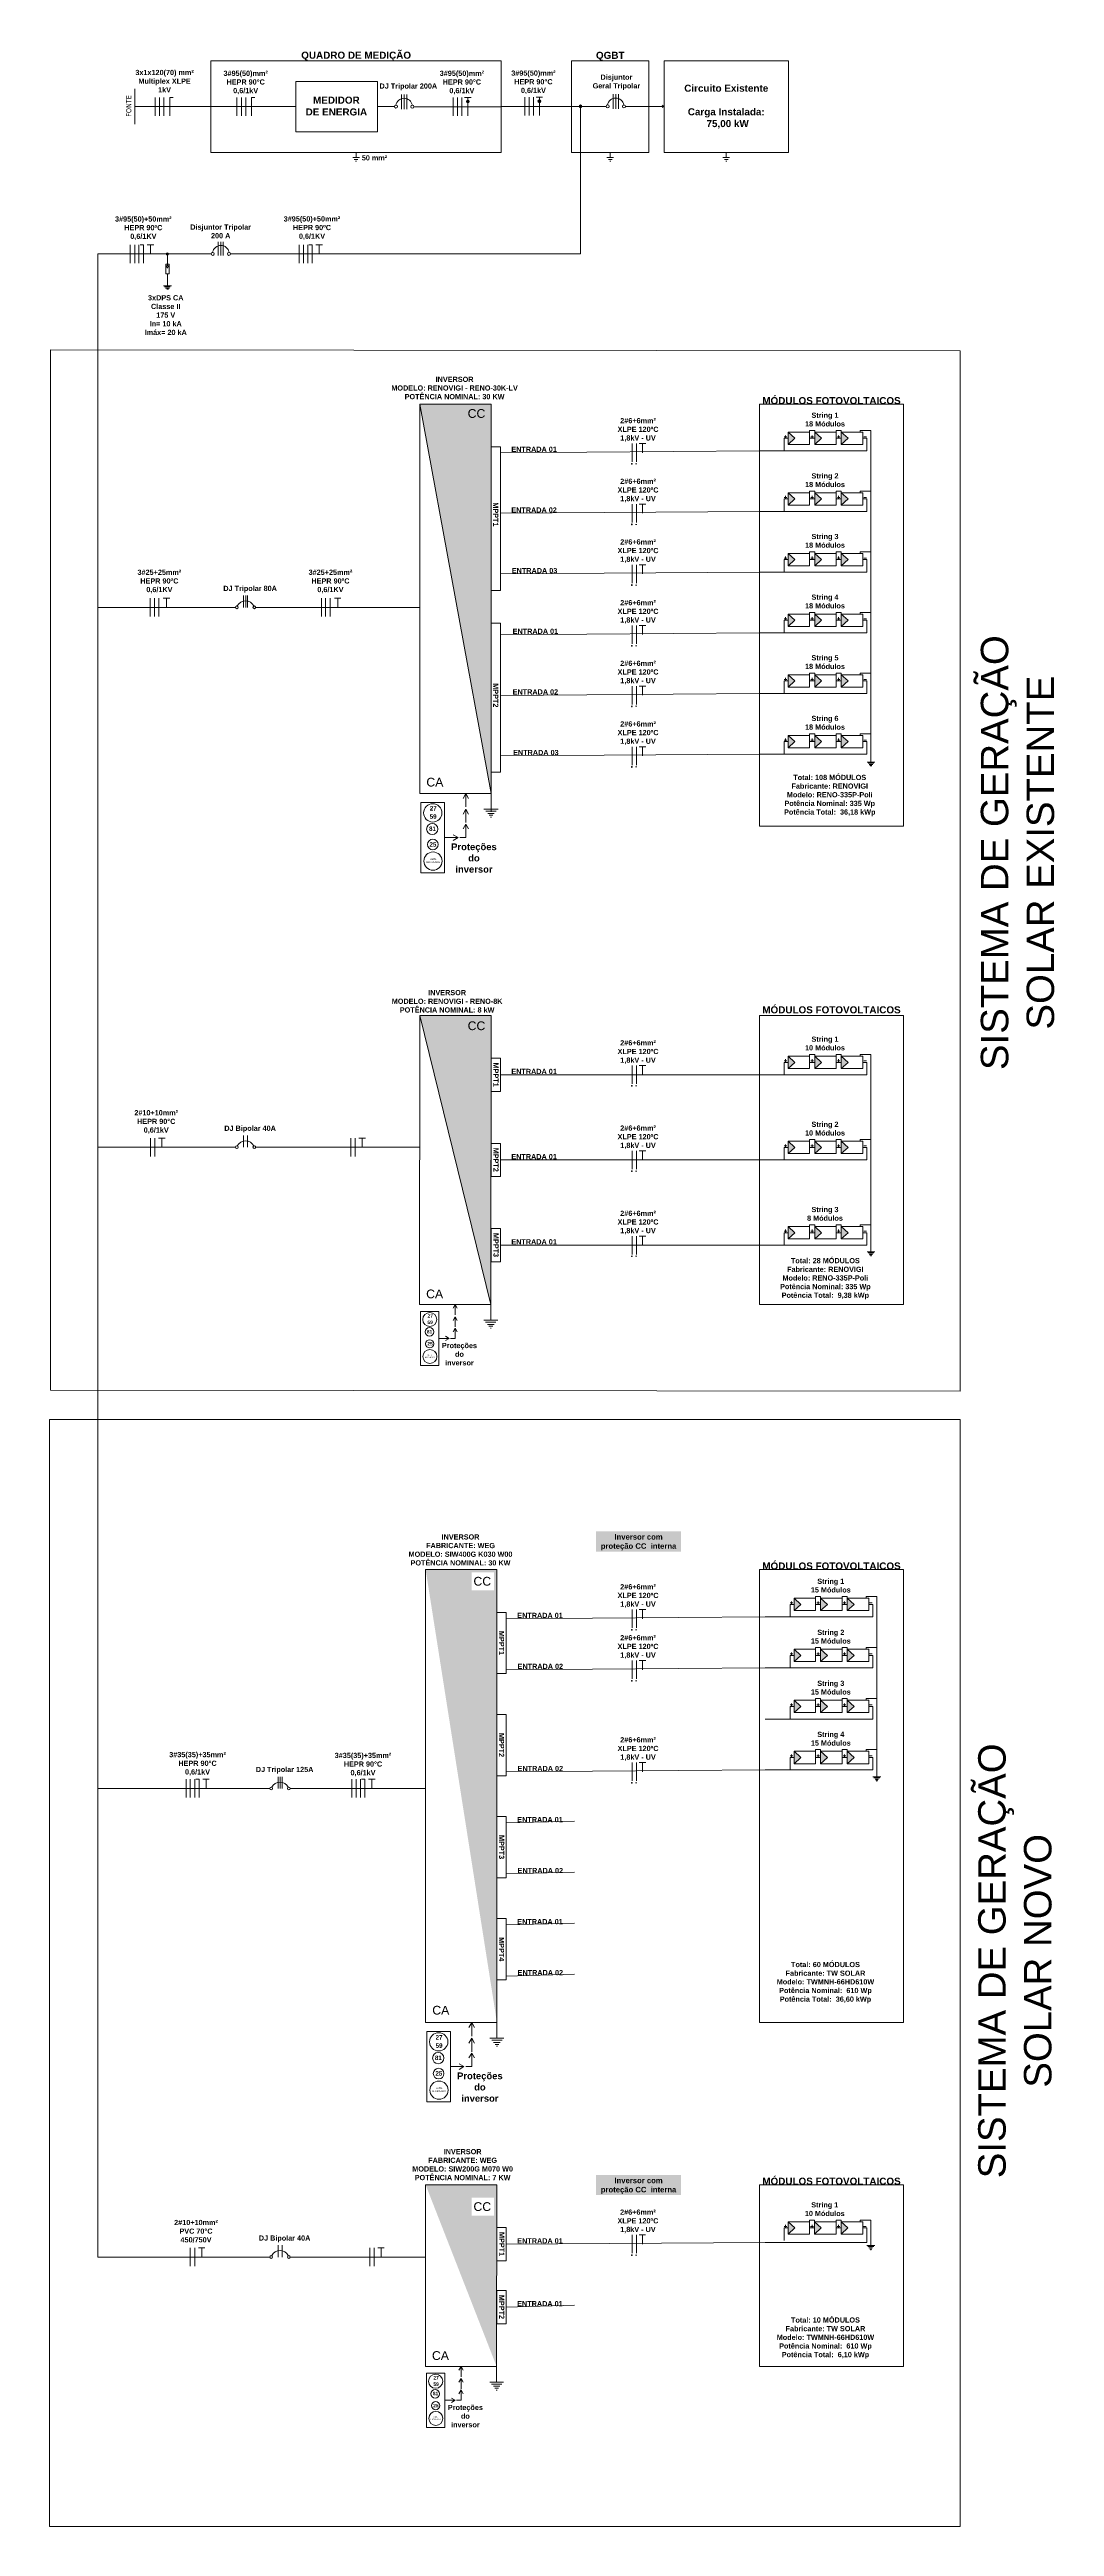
# Model space of a CAD drawing. Header units: millimetres. Extents: x 3949 to 5923, y -1989 to -943.
# Drawn here: x 4882 to 4973.5, y -1988.7 to -1763.2 of the extents above; entities that cross this region are included whole.
import ezdxf

# ---------------------------------------------------------------- set-up
doc = ezdxf.new("R2010")
doc.units = ezdxf.units.MM
doc.layers.add('DESENHO', color=7, linetype='Continuous', lineweight=0)
doc.styles.add('Annotative', font='arial.ttf')
doc.styles.add('PDF Arial', font='arial.ttf')
doc.styles.add('PDF Arial Bold', font='arialbd.ttf')
doc.styles.get("Standard").update_dxf_attribs({"font": 'arial.ttf'})

msp = doc.modelspace()

# ---------------------------------------------------------------- hatches: boundary and pattern name
at = {"layer": 'DESENHO', "lineweight": 0}
h = msp.add_hatch(color=256, dxfattribs=at)
h.dxf.hatch_style = 1
h.paths.add_polyline_path([(4920.07, -1767.81, 0.414214), (4919.94, -1767.93, 0.414214), (4920.07, -1768.06)])
h.paths.add_polyline_path([(4920.19, -1767.93, 0.414214), (4920.07, -1767.81), (4920.07, -1768.06, 0.414214)])
h = msp.add_hatch(color=256, dxfattribs=at)
h.dxf.hatch_style = 1
h.paths.add_polyline_path([(4926.58, -1767.79, 0.414214), (4926.46, -1767.91, 0.414214), (4926.58, -1768.04)])
h.paths.add_polyline_path([(4926.71, -1767.91, 0.414214), (4926.58, -1767.79), (4926.58, -1768.04, 0.414214)])
h = msp.add_hatch(color=256, dxfattribs=at)
h.dxf.hatch_style = 1
h.paths.add_polyline_path([(4930.45, -1768.37, 0.414214), (4930.32, -1768.25), (4930.32, -1768.5, 0.414214)])
h.paths.add_polyline_path([(4930.32, -1768.25, 0.414214), (4930.2, -1768.37, 0.414214), (4930.32, -1768.5)])
h = msp.add_hatch(color=5, dxfattribs=at)
h.dxf.hatch_style = 1
h.paths.add_polyline_path([(4892.83, -1781.81, 0.414214), (4892.73, -1781.71), (4892.73, -1781.91, 0.414214)])
h.paths.add_polyline_path([(4892.73, -1781.71, 0.414214), (4892.63, -1781.81, 0.414214), (4892.73, -1781.91)])
at = {"layer": 'DESENHO', "transparency": 33554687}
h = msp.add_hatch(color=256, dxfattribs=at)
h.dxf.hatch_style = 1
h.paths.add_polyline_path([(4922.18, -1795.49), (4915.69, -1795.49), (4922.18, -1830.93)])
h.paths.add_polyline_path([(4919.89, -1797.16), (4921.9, -1797.16), (4921.9, -1795.52), (4919.89, -1795.52)], flags=24)
at = {"layer": 'DESENHO', "lineweight": 0}
h = msp.add_hatch(color=256, dxfattribs=at)
h.dxf.hatch_style = 1
h.paths.add_polyline_path([(4954.68, -1798.59), (4954.06, -1798.03), (4954.06, -1799.15)])
h.paths.add_polyline_path([(4952.26, -1798.59), (4951.65, -1798.03), (4951.65, -1799.15)])
h.paths.add_polyline_path([(4949.22, -1799.15), (4949.83, -1798.59), (4949.22, -1798.03)])
h = msp.add_hatch(color=256, dxfattribs=at)
h.dxf.hatch_style = 1
h.paths.add_polyline_path([(4954.68, -1804.11), (4954.06, -1803.55), (4954.06, -1804.68)])
h.paths.add_polyline_path([(4952.26, -1804.11), (4951.65, -1803.55), (4951.65, -1804.68)])
h.paths.add_polyline_path([(4949.22, -1804.68), (4949.83, -1804.11), (4949.22, -1803.55)])
h = msp.add_hatch(color=256, dxfattribs=at)
h.dxf.hatch_style = 1
h.paths.add_polyline_path([(4954.68, -1809.63), (4954.06, -1809.07), (4954.06, -1810.2)])
h.paths.add_polyline_path([(4952.26, -1809.63), (4951.65, -1809.07), (4951.65, -1810.2)])
h.paths.add_polyline_path([(4949.22, -1810.2), (4949.83, -1809.63), (4949.22, -1809.07)])
h = msp.add_hatch(color=256, dxfattribs=at)
h.dxf.hatch_style = 1
h.paths.add_polyline_path([(4954.68, -1815.16), (4954.06, -1814.59), (4954.06, -1815.72)])
h.paths.add_polyline_path([(4952.26, -1815.16), (4951.65, -1814.59), (4951.65, -1815.72)])
h.paths.add_polyline_path([(4949.22, -1815.72), (4949.83, -1815.16), (4949.22, -1814.59)])
h = msp.add_hatch(color=256, dxfattribs=at)
h.dxf.hatch_style = 1
h.paths.add_polyline_path([(4954.68, -1820.68), (4954.06, -1820.11), (4954.06, -1821.24)])
h.paths.add_polyline_path([(4952.26, -1820.68), (4951.65, -1820.11), (4951.65, -1821.24)])
h.paths.add_polyline_path([(4949.22, -1821.24), (4949.83, -1820.68), (4949.22, -1820.11)])
h = msp.add_hatch(color=256, dxfattribs=at)
h.dxf.hatch_style = 1
h.paths.add_polyline_path([(4954.68, -1826.2), (4954.06, -1825.64), (4954.06, -1826.76)])
h.paths.add_polyline_path([(4952.26, -1826.2), (4951.65, -1825.64), (4951.65, -1826.76)])
h.paths.add_polyline_path([(4949.22, -1826.76), (4949.83, -1826.2), (4949.22, -1825.64)])
at = {"layer": 'DESENHO'}
h = msp.add_hatch(color=256, dxfattribs=at)
h.dxf.hatch_style = 1
h.paths.add_polyline_path([(4922.18, -1851.13), (4915.69, -1851.13), (4922.16, -1877.46)])
h.paths.add_polyline_path([(4919.89, -1852.9), (4921.9, -1852.9), (4921.9, -1851.26), (4919.89, -1851.26)], flags=24)
at = {"layer": 'DESENHO', "lineweight": 0}
h = msp.add_hatch(color=256, dxfattribs=at)
h.dxf.hatch_style = 1
h.paths.add_polyline_path([(4954.68, -1855.4), (4954.06, -1854.83), (4954.06, -1855.96)])
h.paths.add_polyline_path([(4952.26, -1855.4), (4951.65, -1854.83), (4951.65, -1855.96)])
h.paths.add_polyline_path([(4949.22, -1855.96), (4949.83, -1855.4), (4949.22, -1854.83)])
h = msp.add_hatch(color=256, dxfattribs=at)
h.dxf.hatch_style = 1
h.paths.add_polyline_path([(4954.68, -1863.15), (4954.06, -1862.59), (4954.06, -1863.71)])
h.paths.add_polyline_path([(4952.26, -1863.15), (4951.65, -1862.59), (4951.65, -1863.71)])
h.paths.add_polyline_path([(4949.22, -1863.71), (4949.83, -1863.15), (4949.22, -1862.59)])
h = msp.add_hatch(color=256, dxfattribs=at)
h.dxf.hatch_style = 1
h.paths.add_polyline_path([(4954.68, -1870.91), (4954.06, -1870.34), (4954.06, -1871.47)])
h.paths.add_polyline_path([(4952.26, -1870.91), (4951.65, -1870.34), (4951.65, -1871.47)])
h.paths.add_polyline_path([(4949.22, -1871.47), (4949.83, -1870.91), (4949.22, -1870.34)])
h = msp.add_hatch(color=256, dxfattribs=at)
h.dxf.hatch_style = 1
h.paths.add_polyline_path([(4922.72, -1901.58), (4916.23, -1901.58), (4922.72, -1942.82)])
h.paths.add_polyline_path([(4920.43, -1903.47), (4922.44, -1903.47), (4922.44, -1901.83), (4920.43, -1901.83)], flags=16)
h = msp.add_hatch(color=256, dxfattribs=at)
h.dxf.hatch_style = 1
h.paths.add_polyline_path([(4955.22, -1904.75), (4954.59, -1904.19), (4954.59, -1905.31)])
h.paths.add_polyline_path([(4952.79, -1904.75), (4952.18, -1904.19), (4952.18, -1905.31)])
h.paths.add_polyline_path([(4949.76, -1905.31), (4950.37, -1904.75), (4949.76, -1904.19)])
h = msp.add_hatch(color=256, dxfattribs=at)
h.dxf.hatch_style = 1
h.paths.add_polyline_path([(4955.22, -1909.39), (4954.59, -1908.83), (4954.59, -1909.95)])
h.paths.add_polyline_path([(4952.79, -1909.39), (4952.18, -1908.83), (4952.18, -1909.95)])
h.paths.add_polyline_path([(4949.76, -1909.95), (4950.37, -1909.39), (4949.76, -1908.83)])
h = msp.add_hatch(color=256, dxfattribs=at)
h.dxf.hatch_style = 1
h.paths.add_polyline_path([(4955.22, -1914.04), (4954.59, -1913.48), (4954.59, -1914.6)])
h.paths.add_polyline_path([(4952.79, -1914.04), (4952.18, -1913.48), (4952.18, -1914.6)])
h.paths.add_polyline_path([(4949.76, -1914.6), (4950.37, -1914.04), (4949.76, -1913.48)])
h = msp.add_hatch(color=256, dxfattribs=at)
h.dxf.hatch_style = 1
h.paths.add_polyline_path([(4955.22, -1918.68), (4954.59, -1918.12), (4954.59, -1919.25)])
h.paths.add_polyline_path([(4952.79, -1918.68), (4952.18, -1918.12), (4952.18, -1919.25)])
h.paths.add_polyline_path([(4949.76, -1919.25), (4950.37, -1918.68), (4949.76, -1918.12)])
h = msp.add_hatch(color=256, dxfattribs=at)
h.dxf.hatch_style = 1
h.paths.add_polyline_path([(4922.72, -1957.59), (4916.23, -1957.59), (4922.69, -1974.12)])
h.paths.add_polyline_path([(4920.43, -1960.4), (4922.44, -1960.4), (4922.44, -1958.76), (4920.43, -1958.76)], flags=16)
h = msp.add_hatch(color=256, dxfattribs=at)
h.dxf.hatch_style = 1
h.paths.add_polyline_path([(4954.67, -1961.51), (4954.04, -1960.95), (4954.04, -1962.08)])
h.paths.add_polyline_path([(4952.24, -1961.51), (4951.63, -1960.95), (4951.63, -1962.08)])
h.paths.add_polyline_path([(4949.21, -1962.08), (4949.82, -1961.51), (4949.21, -1960.95)])

# ---------------------------------------------------------------- linework, layer by layer
for p, q in [((4889.75, -1770), (4889.75, -1766.78)), ((4891.61, -1769.23), (4891.61, -1767.56)), ((4892, -1769.23), (4892, -1767.56)), ((4892.4, -1769.23), (4892.4, -1767.56)), ((4892.94, -1769.23), (4892.94, -1767.56)), ((4892.94, -1767.56), (4893.24, -1767.56)), ((4899.06, -1769.23), (4899.06, -1767.56)), ((4899.46, -1769.23), (4899.46, -1767.56)), ((4899.85, -1769.23), (4899.85, -1767.56)), ((4900.39, -1769.23), (4900.39, -1767.56)), ((4900.39, -1767.56), (4900.69, -1767.56)), ((4914.03, -1768.62), (4914.03, -1767.28)), ((4914.27, -1768.62), (4914.27, -1767.28)), ((4914.51, -1768.62), (4914.51, -1767.28)), ((4918.74, -1769.23), (4918.74, -1767.56)), ((4919.13, -1769.23), (4919.13, -1767.56)), ((4919.53, -1769.23), (4919.53, -1767.56)), ((4919.77, -1767.56), (4920.07, -1767.56)), ((4920.07, -1769.23), (4920.07, -1767.56)), ((4920.07, -1767.56), (4920.37, -1767.56)), ((4925.25, -1769.21), (4925.25, -1767.54)), ((4925.64, -1769.21), (4925.64, -1767.54)), ((4926.04, -1769.21), (4926.04, -1767.54)), ((4926.29, -1767.54), (4926.58, -1767.54)), ((4926.58, -1769.21), (4926.58, -1767.54)), ((4926.58, -1767.54), (4926.88, -1767.54)), ((4933.3, -1768.61), (4933.3, -1767.27)), ((4933.53, -1768.61), (4933.53, -1767.27)), ((4933.77, -1768.61), (4933.77, -1767.27)), ((4937.93, -1768.37), (4937.76, -1768.27)), ((4937.76, -1768.48), (4937.93, -1768.37)), ((4889.35, -1782.64), (4889.35, -1780.97)), ((4889.75, -1782.64), (4889.75, -1780.97)), ((4890.14, -1782.64), (4890.14, -1780.97)), ((4890.24, -1780.97), (4890.54, -1780.97)), ((4890.54, -1782.64), (4890.54, -1780.97)), ((4890.89, -1780.97), (4891.19, -1780.97)), ((4891.19, -1781.81), (4891.19, -1780.97)), ((4891.19, -1780.97), (4891.49, -1780.97)), ((4897.36, -1781.96), (4897.36, -1780.69)), ((4897.59, -1781.96), (4897.59, -1780.69)), ((4897.81, -1781.96), (4897.81, -1780.69)), ((4904.71, -1782.64), (4904.71, -1780.97)), ((4905.1, -1782.64), (4905.1, -1780.97)), ((4905.5, -1782.64), (4905.5, -1780.97)), ((4905.6, -1780.97), (4905.89, -1780.97)), ((4905.89, -1782.64), (4905.89, -1780.97)), ((4906.25, -1780.97), (4906.55, -1780.97)), ((4906.55, -1781.81), (4906.55, -1780.97)), ((4906.55, -1780.97), (4906.84, -1780.97)), ((4935.03, -1800.73), (4935.03, -1799.06)), ((4935.42, -1800.73), (4935.42, -1799.06)), ((4936.26, -1799.06), (4935.66, -1799.06)), ((4935.96, -1799.9), (4935.96, -1799.06)), ((4955.78, -1797.87), (4955.78, -1797.87)), ((4934.94, -1800.9), (4935.07, -1800.9)), ((4935, -1800.84), (4935, -1800.97)), ((4935.33, -1800.9), (4935.46, -1800.9)), ((4955.78, -1803.39), (4955.78, -1803.39)), ((4935.03, -1806.25), (4935.03, -1804.58)), ((4935.42, -1806.25), (4935.42, -1804.58)), ((4936.26, -1804.58), (4935.66, -1804.58)), ((4935.96, -1805.42), (4935.96, -1804.58)), ((4934.94, -1806.43), (4935.07, -1806.43)), ((4935, -1806.36), (4935, -1806.49)), ((4935.33, -1806.43), (4935.46, -1806.43)), ((4935.03, -1811.77), (4935.03, -1810.1)), ((4935.42, -1811.77), (4935.42, -1810.1)), ((4936.26, -1810.1), (4935.66, -1810.1)), ((4935.96, -1810.94), (4935.96, -1810.1)), ((4934.94, -1811.95), (4935.07, -1811.95)), ((4935, -1811.88), (4935, -1812.01)), ((4935.33, -1811.95), (4935.46, -1811.95)), ((4891.16, -1814.81), (4891.16, -1813.14)), ((4891.55, -1814.81), (4891.55, -1813.14)), ((4891.95, -1814.81), (4891.95, -1813.14)), ((4892.35, -1813.14), (4892.65, -1813.14)), ((4892.65, -1813.98), (4892.65, -1813.14)), ((4892.65, -1813.14), (4892.95, -1813.14)), ((4906.74, -1814.81), (4906.74, -1813.14)), ((4907.13, -1814.81), (4907.13, -1813.14)), ((4907.53, -1814.81), (4907.53, -1813.14)), ((4907.93, -1813.14), (4908.23, -1813.14)), ((4908.23, -1813.98), (4908.23, -1813.14)), ((4908.23, -1813.14), (4908.52, -1813.14)), ((4922.18, -1815.1), (4922.18, -1820.95)), ((4935, -1817.41), (4935, -1817.53)), ((4935.03, -1817.29), (4935.03, -1815.63)), ((4935.42, -1817.29), (4935.42, -1815.63)), ((4936.26, -1815.63), (4935.66, -1815.63)), ((4935.96, -1816.46), (4935.96, -1815.63)), ((4934.94, -1817.47), (4935.07, -1817.47)), ((4935.33, -1817.47), (4935.46, -1817.47)), ((4935.03, -1822.82), (4935.03, -1821.15)), ((4935.42, -1822.82), (4935.42, -1821.15)), ((4936.26, -1821.15), (4935.66, -1821.15)), ((4935.96, -1821.98), (4935.96, -1821.15)), ((4934.94, -1822.99), (4935.07, -1822.99)), ((4935, -1822.93), (4935, -1823.06)), ((4935.33, -1822.99), (4935.46, -1822.99)), ((4934.94, -1828.51), (4935.07, -1828.51)), ((4935, -1828.45), (4935, -1828.58)), ((4935.03, -1828.34), (4935.03, -1826.67)), ((4935.33, -1828.51), (4935.46, -1828.51)), ((4935.42, -1828.34), (4935.42, -1826.67)), ((4936.26, -1826.67), (4935.66, -1826.67)), ((4935.96, -1827.5), (4935.96, -1826.67)), ((4919.88, -1830.93), (4919.63, -1831.37)), ((4919.88, -1832.15), (4919.88, -1830.93)), ((4919.88, -1830.93), (4920.13, -1831.37)), ((4919.88, -1832.36), (4919.63, -1832.8)), ((4919.88, -1833.58), (4919.88, -1832.36)), ((4919.88, -1832.36), (4920.13, -1832.8)), ((4917.96, -1834.94), (4917.96, -1834.94)), ((4917.96, -1834.94), (4919.18, -1834.94)), ((4919.18, -1834.94), (4918.75, -1834.68)), ((4919.18, -1834.94), (4918.75, -1835.19)), ((4919.88, -1834.94), (4919.35, -1834.94)), ((4919.88, -1833.71), (4919.63, -1834.15)), ((4919.88, -1834.94), (4919.88, -1833.71)), ((4919.88, -1833.71), (4920.13, -1834.15)), ((4935.03, -1857.37), (4935.03, -1855.7)), ((4935.42, -1857.37), (4935.42, -1855.7)), ((4936.26, -1855.7), (4935.66, -1855.7)), ((4935.96, -1856.54), (4935.96, -1855.7)), ((4955.78, -1854.68), (4955.78, -1854.68)), ((4934.94, -1857.55), (4935.07, -1857.55)), ((4935, -1857.48), (4935, -1857.61)), ((4935.33, -1857.55), (4935.46, -1857.55)), ((4891.19, -1863.96), (4891.19, -1862.29)), ((4891.59, -1863.96), (4891.59, -1862.29)), ((4892.22, -1862.29), (4891.93, -1862.29)), ((4892.22, -1863.13), (4892.22, -1862.29)), ((4892.52, -1862.29), (4892.22, -1862.29)), ((4909.42, -1863.96), (4909.42, -1862.29)), ((4909.82, -1863.96), (4909.82, -1862.29)), ((4910.45, -1862.29), (4910.16, -1862.29)), ((4910.45, -1863.13), (4910.45, -1862.29)), ((4910.75, -1862.29), (4910.45, -1862.29)), ((4955.78, -1862.43), (4955.78, -1862.43)), ((4935.03, -1865.13), (4935.03, -1863.46)), ((4935.42, -1865.13), (4935.42, -1863.46)), ((4936.26, -1863.46), (4935.66, -1863.46)), ((4935.96, -1864.29), (4935.96, -1863.46)), ((4934.94, -1865.3), (4935.07, -1865.3)), ((4935, -1865.24), (4935, -1865.37)), ((4935.33, -1865.3), (4935.46, -1865.3)), ((4935.03, -1872.89), (4935.03, -1871.22)), ((4935.42, -1872.89), (4935.42, -1871.22)), ((4936.26, -1871.22), (4935.66, -1871.22)), ((4935.96, -1872.05), (4935.96, -1871.22)), ((4955.78, -1870.19), (4955.78, -1870.19)), ((4934.94, -1873.06), (4935.07, -1873.06)), ((4935, -1873), (4935, -1873.12)), ((4935.33, -1873.06), (4935.46, -1873.06)), ((4918.91, -1877.46), (4918.72, -1877.79)), ((4918.91, -1878.39), (4918.91, -1877.46)), ((4918.91, -1877.46), (4919.11, -1877.79)), ((4917.44, -1880.54), (4918.38, -1880.54)), ((4918.38, -1880.54), (4918.04, -1880.34)), ((4918.38, -1880.54), (4918.04, -1880.73)), ((4918.91, -1880.54), (4918.5, -1880.54)), ((4918.91, -1878.56), (4918.72, -1878.89)), ((4918.91, -1879.6), (4918.72, -1879.93)), ((4918.91, -1879.49), (4918.91, -1878.56)), ((4918.91, -1878.56), (4919.11, -1878.89)), ((4918.91, -1880.54), (4918.91, -1879.6)), ((4918.91, -1879.6), (4919.11, -1879.93)), ((4935.03, -1906.89), (4935.03, -1905.22)), ((4935.42, -1906.89), (4935.42, -1905.22)), ((4936.26, -1905.22), (4935.66, -1905.22)), ((4935.96, -1906.05), (4935.96, -1905.22)), ((4956.32, -1904.03), (4956.32, -1904.03)), ((4934.94, -1907.06), (4935.07, -1907.06)), ((4935, -1907), (4935, -1907.13)), ((4935.33, -1907.06), (4935.46, -1907.06)), ((4935.03, -1911.53), (4935.03, -1909.86)), ((4935.42, -1911.53), (4935.42, -1909.86)), ((4936.26, -1909.86), (4935.66, -1909.86)), ((4935.96, -1910.7), (4935.96, -1909.86)), ((4956.32, -1908.67), (4956.32, -1908.67)), ((4934.94, -1911.7), (4935.07, -1911.7)), ((4935, -1911.64), (4935, -1911.77)), ((4935.33, -1911.7), (4935.46, -1911.7)), ((4956.32, -1913.32), (4956.32, -1913.32)), ((4956.32, -1917.96), (4956.32, -1917.96)), ((4894.42, -1922.34), (4894.42, -1920.67)), ((4894.81, -1922.34), (4894.81, -1920.67)), ((4895.21, -1922.34), (4895.21, -1920.67)), ((4895.61, -1920.67), (4895.31, -1920.67)), ((4895.61, -1922.34), (4895.61, -1920.67)), ((4896.24, -1920.67), (4895.95, -1920.67)), ((4896.24, -1921.5), (4896.24, -1920.67)), ((4896.54, -1920.67), (4896.24, -1920.67)), ((4909.51, -1922.34), (4909.51, -1920.67)), ((4909.91, -1922.34), (4909.91, -1920.67)), ((4910.3, -1922.34), (4910.3, -1920.67)), ((4910.7, -1920.67), (4910.4, -1920.67)), ((4910.7, -1922.34), (4910.7, -1920.67)), ((4911.33, -1920.67), (4911.04, -1920.67)), ((4911.33, -1921.5), (4911.33, -1920.67)), ((4911.63, -1920.67), (4911.33, -1920.67)), ((4934.94, -1921), (4935.07, -1921)), ((4935, -1920.93), (4935, -1921.06)), ((4935.03, -1920.82), (4935.03, -1919.15)), ((4935.33, -1921), (4935.46, -1921)), ((4935.42, -1920.82), (4935.42, -1919.15)), ((4936.26, -1919.15), (4935.66, -1919.15)), ((4935.96, -1919.99), (4935.96, -1919.15)), ((4920.42, -1942.82), (4920.16, -1943.26)), ((4920.42, -1944.04), (4920.42, -1942.82)), ((4920.42, -1942.82), (4920.67, -1943.26)), ((4920.42, -1944.25), (4920.16, -1944.69)), ((4920.42, -1945.6), (4920.16, -1946.04)), ((4920.42, -1945.47), (4920.42, -1944.25)), ((4920.42, -1944.25), (4920.67, -1944.69)), ((4920.42, -1946.82), (4920.42, -1945.6)), ((4920.42, -1945.6), (4920.67, -1946.04)), ((4918.5, -1946.82), (4918.5, -1946.82)), ((4918.5, -1946.82), (4919.72, -1946.82)), ((4919.72, -1946.82), (4919.28, -1946.57)), ((4919.72, -1946.82), (4919.28, -1947.08)), ((4920.42, -1946.82), (4919.88, -1946.82)), ((4955.77, -1960.79), (4955.77, -1960.79)), ((4894.81, -1964.99), (4894.81, -1963.32)), ((4895.21, -1964.99), (4895.21, -1963.32)), ((4895.85, -1963.32), (4895.55, -1963.32)), ((4895.85, -1964.16), (4895.85, -1963.32)), ((4896.14, -1963.32), (4895.85, -1963.32)), ((4911.14, -1964.99), (4911.14, -1963.32)), ((4911.54, -1964.99), (4911.54, -1963.32)), ((4912.18, -1963.32), (4911.88, -1963.32)), ((4912.18, -1964.16), (4912.18, -1963.32)), ((4912.47, -1963.32), (4912.18, -1963.32)), ((4934.94, -1964), (4935.06, -1964)), ((4935, -1963.93), (4935, -1964.06)), ((4935.02, -1963.82), (4935.02, -1962.15)), ((4935.33, -1964), (4935.46, -1964)), ((4935.42, -1963.82), (4935.42, -1962.15)), ((4936.25, -1962.15), (4935.66, -1962.15)), ((4935.96, -1962.99), (4935.96, -1962.15)), ((4919.45, -1974.12), (4919.26, -1974.46)), ((4919.45, -1975.22), (4919.26, -1975.56)), ((4919.45, -1975.06), (4919.45, -1974.12)), ((4919.45, -1974.12), (4919.64, -1974.46)), ((4919.45, -1976.16), (4919.45, -1975.22)), ((4919.45, -1975.22), (4919.64, -1975.56)), ((4917.97, -1977.2), (4918.91, -1977.2)), ((4918.91, -1977.2), (4918.58, -1977.01)), ((4918.91, -1977.2), (4918.58, -1977.4)), ((4919.45, -1977.2), (4919.04, -1977.2)), ((4919.45, -1976.26), (4919.26, -1976.6)), ((4919.45, -1977.2), (4919.45, -1976.26)), ((4919.45, -1976.26), (4919.64, -1976.6))]:
    msp.add_line(p, q, dxfattribs=at)
at = {"layer": 'DESENHO', "color": 5, "lineweight": 0}
for p, q in [((4889.75, -1768.39), (4904.43, -1768.39)), ((4913.39, -1768.39), (4911.85, -1768.39)), ((4923.11, -1768.4), (4915.15, -1768.4)), ((4923.11, -1768.37), (4932.66, -1768.37)), ((4930.32, -1768.37), (4930.32, -1781.81)), ((4934.42, -1768.37), (4937.93, -1768.37)), ((4886.38, -1964.16), (4886.38, -1781.81)), ((4896.71, -1781.81), (4886.38, -1781.81)), ((4892.73, -1782.74), (4892.73, -1781.81)), ((4930.32, -1781.81), (4898.47, -1781.81)), ((4949.22, -1798.59), (4948.86, -1798.59)), ((4948.86, -1798.59), (4948.86, -1799.73)), ((4956.39, -1798.59), (4956.03, -1798.59)), ((4956.39, -1798.59), (4956.39, -1799.73)), ((4923.04, -1799.9), (4946.61, -1799.73)), ((4946.61, -1799.73), (4956.39, -1799.73)), ((4923.04, -1805.42), (4946.61, -1805.25)), ((4946.61, -1805.25), (4956.39, -1805.25)), ((4949.22, -1804.11), (4948.86, -1804.11)), ((4948.86, -1804.11), (4948.86, -1805.25)), ((4956.39, -1804.11), (4956.03, -1804.11)), ((4956.39, -1804.11), (4956.39, -1805.25)), ((4949.22, -1809.63), (4948.86, -1809.63)), ((4948.86, -1809.63), (4948.86, -1810.78)), ((4956.39, -1809.63), (4956.03, -1809.63)), ((4956.39, -1809.63), (4956.39, -1810.78)), ((4923.04, -1810.94), (4946.61, -1810.78)), ((4946.61, -1810.78), (4956.39, -1810.78)), ((4886.38, -1813.98), (4898.92, -1813.98)), ((4900.76, -1813.98), (4915.69, -1813.98)), ((4949.22, -1815.16), (4948.86, -1815.16)), ((4948.86, -1815.16), (4948.86, -1816.3)), ((4956.39, -1815.16), (4956.03, -1815.16)), ((4956.39, -1815.16), (4956.39, -1816.3)), ((4923.04, -1816.47), (4946.61, -1816.3)), ((4946.61, -1816.3), (4956.39, -1816.3)), ((4923.04, -1821.99), (4946.61, -1821.82)), ((4946.61, -1821.82), (4956.39, -1821.82)), ((4949.22, -1820.68), (4948.86, -1820.68)), ((4948.86, -1820.68), (4948.86, -1821.82)), ((4956.39, -1820.68), (4956.03, -1820.68)), ((4956.39, -1820.68), (4956.39, -1821.82)), ((4949.22, -1826.2), (4948.86, -1826.2)), ((4948.86, -1826.2), (4948.86, -1827.34)), ((4956.39, -1826.2), (4956.03, -1826.2)), ((4956.39, -1826.2), (4956.39, -1827.34)), ((4923.04, -1827.51), (4946.61, -1827.34)), ((4946.61, -1827.34), (4956.39, -1827.34)), ((4949.22, -1855.4), (4948.86, -1855.4)), ((4948.86, -1855.4), (4948.86, -1856.54)), ((4956.39, -1855.4), (4956.03, -1855.4)), ((4956.39, -1855.4), (4956.39, -1856.54)), ((4923.03, -1856.54), (4946.6, -1856.54)), ((4946.61, -1856.54), (4956.39, -1856.54)), ((4886.38, -1863.13), (4898.92, -1863.13)), ((4900.76, -1863.13), (4915.69, -1863.13)), ((4923.03, -1864.29), (4946.6, -1864.29)), ((4946.61, -1864.29), (4956.39, -1864.29)), ((4949.22, -1863.15), (4948.86, -1863.15)), ((4948.86, -1863.15), (4948.86, -1864.29)), ((4956.39, -1863.15), (4956.03, -1863.15)), ((4956.39, -1863.15), (4956.39, -1864.29)), ((4949.22, -1870.91), (4948.86, -1870.91)), ((4948.86, -1870.91), (4948.86, -1872.05)), ((4956.39, -1870.91), (4956.03, -1870.91)), ((4956.39, -1870.91), (4956.39, -1872.05)), ((4923.03, -1872.05), (4946.6, -1872.05)), ((4946.61, -1872.05), (4956.39, -1872.05)), ((4949.76, -1904.75), (4949.4, -1904.75)), ((4949.4, -1904.75), (4949.4, -1905.89)), ((4956.93, -1904.75), (4956.56, -1904.75)), ((4956.93, -1904.75), (4956.93, -1905.89)), ((4923.57, -1906.06), (4947.14, -1905.89)), ((4947.14, -1905.89), (4956.93, -1905.89)), ((4949.76, -1909.39), (4949.4, -1909.39)), ((4949.4, -1909.39), (4949.4, -1910.53)), ((4956.93, -1909.39), (4956.56, -1909.39)), ((4956.93, -1909.39), (4956.93, -1910.53)), ((4923.57, -1910.7), (4947.14, -1910.53)), ((4947.14, -1910.53), (4956.93, -1910.53)), ((4949.76, -1914.04), (4949.4, -1914.04)), ((4949.4, -1914.04), (4949.4, -1915.18)), ((4956.93, -1914.04), (4956.56, -1914.04)), ((4956.93, -1914.04), (4956.93, -1915.18)), ((4947.14, -1915.18), (4956.93, -1915.18)), ((4949.76, -1918.68), (4949.4, -1918.68)), ((4949.4, -1918.68), (4949.4, -1919.82)), ((4956.93, -1918.68), (4956.56, -1918.68)), ((4956.93, -1918.68), (4956.93, -1919.82)), ((4923.57, -1919.99), (4947.14, -1919.82)), ((4947.14, -1919.82), (4956.93, -1919.82)), ((4886.38, -1921.5), (4902.06, -1921.5)), ((4903.9, -1921.5), (4916.23, -1921.5)), ((4923.57, -1924.64), (4929.79, -1924.47)), ((4923.57, -1929.28), (4929.79, -1929.12)), ((4923.57, -1933.93), (4929.79, -1933.77)), ((4923.57, -1938.58), (4929.79, -1938.41)), ((4949.21, -1961.51), (4948.85, -1961.51)), ((4948.85, -1961.51), (4948.85, -1962.65)), ((4956.38, -1961.51), (4956.01, -1961.51)), ((4956.38, -1961.51), (4956.38, -1962.83)), ((4923.57, -1962.99), (4947.14, -1962.83)), ((4947.14, -1962.83), (4956.39, -1962.83)), ((4886.38, -1964.16), (4902.06, -1964.16)), ((4903.9, -1964.16), (4916.23, -1964.16)), ((4923.56, -1968.72), (4929.77, -1968.55))]:
    msp.add_line(p, q, dxfattribs=at)
at = {"layer": 'DESENHO', "color": 3, "lineweight": 0}
for p, q in [((4909.86, -1773.37), (4909.94, -1773.37)), ((4909.9, -1773.03), (4909.9, -1772.56)), ((4932.99, -1773.37), (4933.07, -1773.37)), ((4933.03, -1773.03), (4933.03, -1772.57)), ((4943.55, -1773.37), (4943.63, -1773.37)), ((4943.59, -1773.03), (4943.59, -1772.57)), ((4955.78, -1797.87), (4956.76, -1797.87)), ((4955.78, -1797.87), (4955.78, -1798.03)), ((4956.76, -1797.87), (4956.76, -1828.06)), ((4955.78, -1803.39), (4956.76, -1803.39)), ((4955.78, -1803.39), (4955.78, -1803.55)), ((4955.78, -1808.91), (4955.78, -1808.91)), ((4955.78, -1808.91), (4956.76, -1808.91)), ((4955.78, -1808.91), (4955.78, -1809.07)), ((4955.78, -1814.44), (4955.78, -1814.44)), ((4955.78, -1814.44), (4956.76, -1814.44)), ((4955.78, -1814.44), (4955.78, -1814.59)), ((4955.78, -1819.96), (4955.78, -1819.96)), ((4955.78, -1819.96), (4956.76, -1819.96)), ((4955.78, -1819.96), (4955.78, -1820.11)), ((4955.78, -1825.48), (4955.78, -1825.48)), ((4955.78, -1825.48), (4956.76, -1825.48)), ((4955.78, -1825.48), (4955.78, -1825.64)), ((4956.74, -1828.47), (4956.78, -1828.47)), ((4922.18, -1832.36), (4922.18, -1830.93)), ((4922.18, -1830.93), (4922.18, -1832.58)), ((4922.14, -1833.08), (4922.22, -1833.08)), ((4955.78, -1854.68), (4956.76, -1854.68)), ((4955.78, -1854.68), (4955.78, -1854.83)), ((4956.76, -1854.68), (4956.76, -1872.65)), ((4955.78, -1862.43), (4956.76, -1862.43)), ((4955.78, -1862.43), (4955.78, -1862.59)), ((4955.78, -1870.19), (4956.76, -1870.19)), ((4955.78, -1870.19), (4955.78, -1870.34)), ((4956.74, -1873.05), (4956.78, -1873.05)), ((4922.16, -1878.88), (4922.16, -1877.46)), ((4922.12, -1879.6), (4922.2, -1879.6)), ((4956.32, -1904.03), (4956.32, -1904.19)), ((4956.32, -1904.03), (4957.3, -1904.03)), ((4957.3, -1904.03), (4957.3, -1920.44)), ((4956.32, -1908.67), (4956.32, -1908.83)), ((4956.32, -1908.67), (4957.3, -1908.67)), ((4956.32, -1913.32), (4956.32, -1913.48)), ((4956.32, -1913.32), (4957.3, -1913.32)), ((4956.32, -1917.96), (4956.32, -1918.12)), ((4956.32, -1917.96), (4957.3, -1917.96)), ((4957.27, -1920.85), (4957.32, -1920.85)), ((4922.72, -1944.24), (4922.72, -1942.82)), ((4922.68, -1944.97), (4922.76, -1944.97)), ((4955.77, -1960.79), (4955.77, -1960.95)), ((4955.77, -1960.79), (4956.75, -1960.79)), ((4956.75, -1960.79), (4956.75, -1963.12)), ((4956.72, -1963.52), (4956.77, -1963.52)), ((4922.69, -1975.55), (4922.69, -1974.12)), ((4922.65, -1976.27), (4922.74, -1976.27))]:
    msp.add_line(p, q, dxfattribs=at)
at = {"layer": 'DESENHO', "color": 18, "lineweight": 0, "true_color": 0x000000}
for p, q in [((4892.62, -1782.9), (4892.73, -1783.09)), ((4892.62, -1782.9), (4892.84, -1782.9)), ((4892.73, -1782.74), (4892.73, -1782.9)), ((4892.73, -1783.09), (4892.84, -1782.9))]:
    msp.add_line(p, q, dxfattribs=at)
at = {"layer": 'DESENHO'}
for p, q in [((4915.69, -1851.13), (4922.16, -1877.46)), ((4923.57, -1905.47), (4923.57, -1906.64)), ((4923.57, -1906.64), (4923.57, -1907.81))]:
    msp.add_line(p, q, dxfattribs=at)
at = {"layer": 'DESENHO', "lineweight": 0}
for points in [[(4923.11, -1772.57), (4896.69, -1772.56), (4896.69, -1764.22), (4923.11, -1764.23)], [(4929.52, -1764.23), (4936.54, -1764.23), (4936.54, -1772.57), (4929.52, -1772.57)], [(4949.25, -1764.23), (4937.93, -1764.23), (4937.93, -1772.57), (4949.25, -1772.57)], [(4911.85, -1766.1), (4904.43, -1766.1), (4904.43, -1770.68), (4911.85, -1770.68)], [(4892.88, -1782.74), (4892.88, -1783.61), (4892.58, -1783.61), (4892.58, -1782.74)], [(4922.18, -1795.49), (4915.69, -1795.49), (4915.69, -1830.93), (4922.18, -1830.93)], [(4946.61, -1795.49), (4959.73, -1795.49), (4959.73, -1833.91), (4946.61, -1833.91)], [(4922.18, -1799.38), (4923.04, -1799.38), (4923.04, -1812.46), (4922.18, -1812.46)], [(4951.18, -1799.15), (4949.22, -1799.15), (4949.22, -1798.03), (4951.18, -1798.03)], [(4953.6, -1799.15), (4951.65, -1799.15), (4951.65, -1798.03), (4953.6, -1798.03)], [(4956.03, -1799.15), (4954.06, -1799.15), (4954.06, -1798.03), (4956.03, -1798.03)], [(4951.18, -1804.68), (4949.22, -1804.68), (4949.22, -1803.55), (4951.18, -1803.55)], [(4953.6, -1804.68), (4951.65, -1804.68), (4951.65, -1803.55), (4953.6, -1803.55)], [(4956.03, -1804.68), (4954.06, -1804.68), (4954.06, -1803.55), (4956.03, -1803.55)], [(4951.18, -1810.2), (4949.22, -1810.2), (4949.22, -1809.07), (4951.18, -1809.07)], [(4953.6, -1810.2), (4951.65, -1810.2), (4951.65, -1809.07), (4953.6, -1809.07)], [(4956.03, -1810.2), (4954.06, -1810.2), (4954.06, -1809.07), (4956.03, -1809.07)], [(4951.18, -1815.72), (4949.22, -1815.72), (4949.22, -1814.59), (4951.18, -1814.59)], [(4953.6, -1815.72), (4951.65, -1815.72), (4951.65, -1814.59), (4953.6, -1814.59)], [(4956.03, -1815.72), (4954.06, -1815.72), (4954.06, -1814.59), (4956.03, -1814.59)], [(4922.18, -1815.42), (4923.04, -1815.42), (4923.04, -1828.98), (4922.18, -1828.98)], [(4951.18, -1821.24), (4949.22, -1821.24), (4949.22, -1820.11), (4951.18, -1820.11)], [(4953.6, -1821.24), (4951.65, -1821.24), (4951.65, -1820.11), (4953.6, -1820.11)], [(4956.03, -1821.24), (4954.06, -1821.24), (4954.06, -1820.11), (4956.03, -1820.11)], [(4951.18, -1826.76), (4949.22, -1826.76), (4949.22, -1825.64), (4951.18, -1825.64)], [(4953.6, -1826.76), (4951.65, -1826.76), (4951.65, -1825.64), (4953.6, -1825.64)], [(4956.03, -1826.76), (4954.06, -1826.76), (4954.06, -1825.64), (4956.03, -1825.64)], [(4917.96, -1831.73), (4915.79, -1831.73), (4915.79, -1838.14), (4917.96, -1838.14)], [(4922.18, -1851.13), (4915.69, -1851.13), (4915.67, -1877.46), (4922.16, -1877.46)], [(4946.61, -1851.13), (4959.73, -1851.13), (4959.73, -1877.46), (4946.61, -1877.46)], [(4922.18, -1855.02), (4923.03, -1855.02), (4923.03, -1858.05), (4922.18, -1858.05)], [(4951.18, -1855.96), (4949.22, -1855.96), (4949.22, -1854.83), (4951.18, -1854.83)], [(4953.6, -1855.96), (4951.65, -1855.96), (4951.65, -1854.83), (4953.6, -1854.83)], [(4956.03, -1855.96), (4954.06, -1855.96), (4954.06, -1854.83), (4956.03, -1854.83)], [(4922.18, -1862.78), (4923.03, -1862.78), (4923.03, -1865.8), (4922.18, -1865.8)], [(4951.18, -1863.71), (4949.22, -1863.71), (4949.22, -1862.59), (4951.18, -1862.59)], [(4953.6, -1863.71), (4951.65, -1863.71), (4951.65, -1862.59), (4953.6, -1862.59)], [(4956.03, -1863.71), (4954.06, -1863.71), (4954.06, -1862.59), (4956.03, -1862.59)], [(4922.18, -1870.54), (4923.03, -1870.54), (4923.03, -1873.56), (4922.18, -1873.56)], [(4951.18, -1871.47), (4949.22, -1871.47), (4949.22, -1870.34), (4951.18, -1870.34)], [(4953.6, -1871.47), (4951.65, -1871.47), (4951.65, -1870.34), (4953.6, -1870.34)], [(4956.03, -1871.47), (4954.06, -1871.47), (4954.06, -1870.34), (4956.03, -1870.34)], [(4917.44, -1878.07), (4915.77, -1878.07), (4915.77, -1883), (4917.44, -1883)], [(4922.72, -1901.58), (4916.23, -1901.58), (4916.23, -1942.82), (4922.72, -1942.82)], [(4951.72, -1905.31), (4949.76, -1905.31), (4949.76, -1904.19), (4951.72, -1904.19)], [(4954.14, -1905.31), (4952.18, -1905.31), (4952.18, -1904.19), (4954.14, -1904.19)], [(4956.56, -1905.31), (4954.59, -1905.31), (4954.59, -1904.19), (4956.56, -1904.19)], [(4922.72, -1905.47), (4923.57, -1905.47), (4923.57, -1911.05), (4922.72, -1911.05)], [(4951.72, -1909.95), (4949.76, -1909.95), (4949.76, -1908.83), (4951.72, -1908.83)], [(4954.14, -1909.95), (4952.18, -1909.95), (4952.18, -1908.83), (4954.14, -1908.83)], [(4956.56, -1909.95), (4954.59, -1909.95), (4954.59, -1908.83), (4956.56, -1908.83)], [(4951.72, -1914.6), (4949.76, -1914.6), (4949.76, -1913.48), (4951.72, -1913.48)], [(4954.14, -1914.6), (4952.18, -1914.6), (4952.18, -1913.48), (4954.14, -1913.48)], [(4956.56, -1914.6), (4954.59, -1914.6), (4954.59, -1913.48), (4956.56, -1913.48)], [(4922.72, -1914.76), (4923.57, -1914.76), (4923.57, -1920.34), (4922.72, -1920.34)], [(4951.72, -1919.25), (4949.76, -1919.25), (4949.76, -1918.12), (4951.72, -1918.12)], [(4954.14, -1919.25), (4952.18, -1919.25), (4952.18, -1918.12), (4954.14, -1918.12)], [(4956.56, -1919.25), (4954.59, -1919.25), (4954.59, -1918.12), (4956.56, -1918.12)], [(4922.72, -1924.06), (4923.57, -1924.06), (4923.57, -1929.63), (4922.72, -1929.63)], [(4922.72, -1933.35), (4923.57, -1933.35), (4923.57, -1938.92), (4922.72, -1938.92)], [(4918.5, -1943.62), (4916.33, -1943.62), (4916.33, -1950.02), (4918.5, -1950.02)], [(4922.72, -1957.59), (4916.23, -1957.59), (4916.21, -1974.12), (4922.69, -1974.12)], [(4946.61, -1957.59), (4959.73, -1957.59), (4959.73, -1974.12), (4946.61, -1974.12)], [(4922.71, -1961.48), (4923.57, -1961.48), (4923.57, -1964.5), (4922.71, -1964.5)], [(4951.17, -1962.08), (4949.21, -1962.08), (4949.21, -1960.95), (4951.17, -1960.95)], [(4953.59, -1962.08), (4951.63, -1962.08), (4951.63, -1960.95), (4953.59, -1960.95)], [(4956.01, -1962.08), (4954.04, -1962.08), (4954.04, -1960.95), (4956.01, -1960.95)], [(4922.7, -1967.2), (4923.56, -1967.2), (4923.56, -1970.23), (4922.7, -1970.23)], [(4917.97, -1974.74), (4916.31, -1974.74), (4916.31, -1979.67), (4917.97, -1979.67)]]:
    msp.add_lwpolyline(points, close=True, dxfattribs=at)
at = {"layer": 'DESENHO', "color": 3, "lineweight": 0}
for points in [[(4909.6, -1773.03), (4909.9, -1773.03), (4910.2, -1773.03)], [(4909.73, -1773.2), (4909.9, -1773.2), (4910.07, -1773.2)], [(4932.73, -1773.03), (4933.03, -1773.03), (4933.33, -1773.03)], [(4932.86, -1773.2), (4933.03, -1773.2), (4933.2, -1773.2)], [(4943.29, -1773.03), (4943.59, -1773.03), (4943.89, -1773.03)], [(4943.42, -1773.2), (4943.59, -1773.2), (4943.76, -1773.2)], [(4951.65, -1798.03), (4951.65, -1797.87), (4951.18, -1797.87), (4951.18, -1798.03)], [(4954.06, -1798.03), (4954.06, -1797.87), (4953.6, -1797.87), (4953.6, -1798.03)], [(4951.65, -1803.55), (4951.65, -1803.39), (4951.18, -1803.39), (4951.18, -1803.55)], [(4954.06, -1803.55), (4954.06, -1803.39), (4953.6, -1803.39), (4953.6, -1803.55)], [(4951.65, -1809.07), (4951.65, -1808.91), (4951.18, -1808.91), (4951.18, -1809.07)], [(4954.06, -1809.07), (4954.06, -1808.91), (4953.6, -1808.91), (4953.6, -1809.07)], [(4951.65, -1814.59), (4951.65, -1814.44), (4951.18, -1814.44), (4951.18, -1814.59)], [(4954.06, -1814.59), (4954.06, -1814.44), (4953.6, -1814.44), (4953.6, -1814.59)], [(4951.65, -1820.11), (4951.65, -1819.96), (4951.18, -1819.96), (4951.18, -1820.11)], [(4954.06, -1820.11), (4954.06, -1819.96), (4953.6, -1819.96), (4953.6, -1820.11)], [(4951.65, -1825.64), (4951.65, -1825.48), (4951.18, -1825.48), (4951.18, -1825.64)], [(4954.06, -1825.64), (4954.06, -1825.48), (4953.6, -1825.48), (4953.6, -1825.64)], [(4957.12, -1828.06), (4956.4, -1828.06)], [(4956.5, -1828.16), (4956.76, -1828.16), (4957.02, -1828.16)], [(4956.59, -1828.28), (4956.76, -1828.28), (4956.93, -1828.28)], [(4956.66, -1828.37), (4956.76, -1828.37), (4956.85, -1828.37)], [(4922.82, -1832.36), (4921.54, -1832.36)], [(4921.71, -1832.52), (4922.18, -1832.52), (4922.65, -1832.52)], [(4921.88, -1832.74), (4922.18, -1832.74), (4922.48, -1832.74)], [(4922.01, -1832.91), (4922.18, -1832.91), (4922.35, -1832.91)], [(4951.65, -1854.83), (4951.65, -1854.68), (4951.18, -1854.68), (4951.18, -1854.83)], [(4954.06, -1854.83), (4954.06, -1854.68), (4953.6, -1854.68), (4953.6, -1854.83)], [(4951.65, -1862.59), (4951.65, -1862.43), (4951.18, -1862.43), (4951.18, -1862.59)], [(4954.06, -1862.59), (4954.06, -1862.43), (4953.6, -1862.43), (4953.6, -1862.59)], [(4951.65, -1870.34), (4951.65, -1870.19), (4951.18, -1870.19), (4951.18, -1870.34)], [(4954.06, -1870.34), (4954.06, -1870.19), (4953.6, -1870.19), (4953.6, -1870.34)], [(4957.12, -1872.65), (4956.4, -1872.65)], [(4956.5, -1872.74), (4956.76, -1872.74), (4957.02, -1872.74)], [(4956.59, -1872.86), (4956.76, -1872.86), (4956.93, -1872.86)], [(4956.66, -1872.96), (4956.76, -1872.96), (4956.85, -1872.96)], [(4922.8, -1878.88), (4921.52, -1878.88)], [(4921.69, -1879.05), (4922.16, -1879.05), (4922.63, -1879.05)], [(4921.86, -1879.26), (4922.16, -1879.26), (4922.46, -1879.26)], [(4921.99, -1879.43), (4922.16, -1879.43), (4922.33, -1879.43)], [(4952.18, -1904.19), (4952.18, -1904.03), (4951.72, -1904.03), (4951.72, -1904.19)], [(4954.59, -1904.19), (4954.59, -1904.03), (4954.14, -1904.03), (4954.14, -1904.19)], [(4952.18, -1908.83), (4952.18, -1908.67), (4951.72, -1908.67), (4951.72, -1908.83)], [(4954.59, -1908.83), (4954.59, -1908.67), (4954.14, -1908.67), (4954.14, -1908.83)], [(4952.18, -1913.48), (4952.18, -1913.32), (4951.72, -1913.32), (4951.72, -1913.48)], [(4954.59, -1913.48), (4954.59, -1913.32), (4954.14, -1913.32), (4954.14, -1913.48)], [(4952.18, -1918.12), (4952.18, -1917.96), (4951.72, -1917.96), (4951.72, -1918.12)], [(4954.59, -1918.12), (4954.59, -1917.96), (4954.14, -1917.96), (4954.14, -1918.12)], [(4957.65, -1920.44), (4956.94, -1920.44)], [(4957.03, -1920.54), (4957.3, -1920.54), (4957.56, -1920.54)], [(4957.13, -1920.66), (4957.3, -1920.66), (4957.46, -1920.66)], [(4957.2, -1920.75), (4957.3, -1920.75), (4957.39, -1920.75)], [(4923.35, -1944.24), (4922.08, -1944.24)], [(4922.25, -1944.41), (4922.72, -1944.41), (4923.18, -1944.41)], [(4922.42, -1944.63), (4922.72, -1944.63), (4923.02, -1944.63)], [(4922.55, -1944.8), (4922.72, -1944.8), (4922.89, -1944.8)], [(4951.63, -1960.95), (4951.63, -1960.79), (4951.17, -1960.79), (4951.17, -1960.95)], [(4954.04, -1960.95), (4954.04, -1960.79), (4953.59, -1960.79), (4953.59, -1960.95)], [(4957.1, -1963.12), (4956.39, -1963.12)], [(4956.48, -1963.21), (4956.75, -1963.21), (4957.01, -1963.21)], [(4956.58, -1963.33), (4956.75, -1963.33), (4956.91, -1963.33)], [(4956.65, -1963.43), (4956.75, -1963.43), (4956.84, -1963.43)], [(4923.33, -1975.55), (4922.06, -1975.55)], [(4922.23, -1975.72), (4922.69, -1975.72), (4923.16, -1975.72)], [(4922.4, -1975.93), (4922.69, -1975.93), (4922.99, -1975.93)], [(4922.53, -1976.1), (4922.69, -1976.1), (4922.86, -1976.1)]]:
    msp.add_lwpolyline(points, dxfattribs=at)
at = {"layer": 'DESENHO', "lineweight": 0}
for points in [[(4892.73, -1783.61), (4892.73, -1784.71)], [(4892.37, -1784.71), (4893.09, -1784.71)], [(4892.99, -1784.81), (4892.73, -1784.81), (4892.47, -1784.81)], [(4892.92, -1784.93), (4892.73, -1784.93), (4892.56, -1784.93)], [(4892.83, -1785.02), (4892.73, -1785.02), (4892.66, -1785.02)], [(4922.18, -1830.93), (4915.69, -1795.49), (4915.69, -1820.95)], [(4948.86, -1798.45), (4949.1, -1798.45)], [(4948.98, -1798.32), (4948.98, -1798.58)], [(4949.22, -1799.15), (4949.83, -1798.59), (4949.22, -1798.03)], [(4951.29, -1798.45), (4951.53, -1798.45)], [(4951.41, -1798.32), (4951.41, -1798.58)], [(4951.65, -1799.15), (4952.26, -1798.59), (4951.65, -1798.03)], [(4953.7, -1798.45), (4953.94, -1798.45)], [(4953.82, -1798.32), (4953.82, -1798.58)], [(4954.06, -1799.15), (4954.68, -1798.59), (4954.06, -1798.03)], [(4956.1, -1798.45), (4956.34, -1798.45)], [(4948.98, -1803.84), (4948.98, -1804.1)], [(4949.22, -1804.68), (4949.83, -1804.11), (4949.22, -1803.55)], [(4951.41, -1803.84), (4951.41, -1804.1)], [(4951.65, -1804.68), (4952.26, -1804.11), (4951.65, -1803.55)], [(4953.82, -1803.84), (4953.82, -1804.1)], [(4954.06, -1804.68), (4954.68, -1804.11), (4954.06, -1803.55)], [(4948.86, -1803.97), (4949.1, -1803.97)], [(4951.29, -1803.97), (4951.53, -1803.97)], [(4953.7, -1803.97), (4953.94, -1803.97)], [(4956.1, -1803.97), (4956.34, -1803.97)], [(4948.86, -1809.49), (4949.1, -1809.49)], [(4948.98, -1809.36), (4948.98, -1809.62)], [(4949.22, -1810.2), (4949.83, -1809.63), (4949.22, -1809.07)], [(4951.29, -1809.49), (4951.53, -1809.49)], [(4951.41, -1809.36), (4951.41, -1809.62)], [(4951.65, -1810.2), (4952.26, -1809.63), (4951.65, -1809.07)], [(4953.7, -1809.49), (4953.94, -1809.49)], [(4953.82, -1809.36), (4953.82, -1809.62)], [(4954.06, -1810.2), (4954.68, -1809.63), (4954.06, -1809.07)], [(4956.1, -1809.49), (4956.34, -1809.49)], [(4948.86, -1815.01), (4949.1, -1815.01)], [(4948.98, -1814.88), (4948.98, -1815.15)], [(4949.22, -1815.72), (4949.83, -1815.16), (4949.22, -1814.59)], [(4951.29, -1815.01), (4951.53, -1815.01)], [(4951.41, -1814.88), (4951.41, -1815.15)], [(4951.65, -1815.72), (4952.26, -1815.16), (4951.65, -1814.59)], [(4953.7, -1815.01), (4953.94, -1815.01)], [(4953.82, -1814.88), (4953.82, -1815.15)], [(4954.06, -1815.72), (4954.68, -1815.16), (4954.06, -1814.59)], [(4956.1, -1815.01), (4956.34, -1815.01)], [(4948.86, -1820.54), (4949.1, -1820.54)], [(4948.98, -1820.41), (4948.98, -1820.67)], [(4949.22, -1821.24), (4949.83, -1820.68), (4949.22, -1820.11)], [(4951.29, -1820.54), (4951.53, -1820.54)], [(4951.41, -1820.41), (4951.41, -1820.67)], [(4951.65, -1821.24), (4952.26, -1820.68), (4951.65, -1820.11)], [(4953.7, -1820.54), (4953.94, -1820.54)], [(4953.82, -1820.41), (4953.82, -1820.67)], [(4954.06, -1821.24), (4954.68, -1820.68), (4954.06, -1820.11)], [(4956.1, -1820.54), (4956.34, -1820.54)], [(4948.86, -1826.06), (4949.1, -1826.06)], [(4948.98, -1825.93), (4948.98, -1826.19)], [(4949.22, -1826.76), (4949.83, -1826.2), (4949.22, -1825.64)], [(4951.29, -1826.06), (4951.53, -1826.06)], [(4951.41, -1825.93), (4951.41, -1826.19)], [(4951.65, -1826.76), (4952.26, -1826.2), (4951.65, -1825.64)], [(4953.7, -1826.06), (4953.94, -1826.06)], [(4953.82, -1825.93), (4953.82, -1826.19)], [(4954.06, -1826.76), (4954.68, -1826.2), (4954.06, -1825.64)], [(4956.1, -1826.06), (4956.34, -1826.06)], [(4948.86, -1855.26), (4949.1, -1855.26)], [(4948.98, -1855.12), (4948.98, -1855.39)], [(4949.22, -1855.96), (4949.83, -1855.4), (4949.22, -1854.83)], [(4951.29, -1855.26), (4951.53, -1855.26)], [(4951.41, -1855.12), (4951.41, -1855.39)], [(4951.65, -1855.96), (4952.26, -1855.4), (4951.65, -1854.83)], [(4953.7, -1855.26), (4953.94, -1855.26)], [(4953.82, -1855.12), (4953.82, -1855.39)], [(4954.06, -1855.96), (4954.68, -1855.4), (4954.06, -1854.83)], [(4956.1, -1855.26), (4956.34, -1855.26)], [(4948.86, -1863.01), (4949.1, -1863.01)], [(4948.98, -1862.88), (4948.98, -1863.14)], [(4949.22, -1863.71), (4949.83, -1863.15), (4949.22, -1862.59)], [(4951.29, -1863.01), (4951.53, -1863.01)], [(4951.41, -1862.88), (4951.41, -1863.14)], [(4951.65, -1863.71), (4952.26, -1863.15), (4951.65, -1862.59)], [(4953.7, -1863.01), (4953.94, -1863.01)], [(4953.82, -1862.88), (4953.82, -1863.14)], [(4954.06, -1863.71), (4954.68, -1863.15), (4954.06, -1862.59)], [(4956.1, -1863.01), (4956.34, -1863.01)], [(4948.86, -1870.77), (4949.1, -1870.77)], [(4948.98, -1870.63), (4948.98, -1870.9)], [(4949.22, -1871.47), (4949.83, -1870.91), (4949.22, -1870.34)], [(4951.29, -1870.77), (4951.53, -1870.77)], [(4951.41, -1870.63), (4951.41, -1870.9)], [(4951.65, -1871.47), (4952.26, -1870.91), (4951.65, -1870.34)], [(4953.7, -1870.77), (4953.94, -1870.77)], [(4953.82, -1870.63), (4953.82, -1870.9)], [(4954.06, -1871.47), (4954.68, -1870.91), (4954.06, -1870.34)], [(4956.1, -1870.77), (4956.34, -1870.77)], [(4949.4, -1904.61), (4949.64, -1904.61)], [(4949.52, -1904.48), (4949.52, -1904.74)], [(4949.76, -1905.31), (4950.37, -1904.75), (4949.76, -1904.19)], [(4951.82, -1904.61), (4952.07, -1904.61)], [(4951.95, -1904.48), (4951.95, -1904.74)], [(4952.18, -1905.31), (4952.79, -1904.75), (4952.18, -1904.19)], [(4954.23, -1904.61), (4954.47, -1904.61)], [(4954.35, -1904.48), (4954.35, -1904.74)], [(4954.59, -1905.31), (4955.22, -1904.75), (4954.59, -1904.19)], [(4956.64, -1904.61), (4956.88, -1904.61)], [(4949.4, -1909.25), (4949.64, -1909.25)], [(4949.52, -1909.12), (4949.52, -1909.38)], [(4949.76, -1909.95), (4950.37, -1909.39), (4949.76, -1908.83)], [(4951.82, -1909.25), (4952.07, -1909.25)], [(4951.95, -1909.12), (4951.95, -1909.38)], [(4952.18, -1909.95), (4952.79, -1909.39), (4952.18, -1908.83)], [(4954.23, -1909.25), (4954.47, -1909.25)], [(4954.35, -1909.12), (4954.35, -1909.38)], [(4954.59, -1909.95), (4955.22, -1909.39), (4954.59, -1908.83)], [(4956.64, -1909.25), (4956.88, -1909.25)], [(4949.4, -1913.9), (4949.64, -1913.9)], [(4949.52, -1913.77), (4949.52, -1914.03)], [(4949.76, -1914.6), (4950.37, -1914.04), (4949.76, -1913.48)], [(4951.82, -1913.9), (4952.07, -1913.9)], [(4951.95, -1913.77), (4951.95, -1914.03)], [(4952.18, -1914.6), (4952.79, -1914.04), (4952.18, -1913.48)], [(4954.23, -1913.9), (4954.47, -1913.9)], [(4954.35, -1913.77), (4954.35, -1914.03)], [(4954.59, -1914.6), (4955.22, -1914.04), (4954.59, -1913.48)], [(4956.64, -1913.9), (4956.88, -1913.9)], [(4949.4, -1918.54), (4949.64, -1918.54)], [(4949.52, -1918.41), (4949.52, -1918.67)], [(4949.76, -1919.25), (4950.37, -1918.68), (4949.76, -1918.12)], [(4951.82, -1918.54), (4952.07, -1918.54)], [(4951.95, -1918.41), (4951.95, -1918.67)], [(4952.18, -1919.25), (4952.79, -1918.68), (4952.18, -1918.12)], [(4954.23, -1918.54), (4954.47, -1918.54)], [(4954.35, -1918.41), (4954.35, -1918.67)], [(4954.59, -1919.25), (4955.22, -1918.68), (4954.59, -1918.12)], [(4956.64, -1918.54), (4956.88, -1918.54)], [(4948.85, -1961.37), (4949.09, -1961.37)], [(4948.97, -1961.24), (4948.97, -1961.5)], [(4949.21, -1962.08), (4949.82, -1961.51), (4949.21, -1960.95)], [(4951.27, -1961.37), (4951.52, -1961.37)], [(4951.4, -1961.24), (4951.4, -1961.5)], [(4951.63, -1962.08), (4952.24, -1961.51), (4951.63, -1960.95)], [(4953.68, -1961.37), (4953.92, -1961.37)], [(4953.8, -1961.24), (4953.8, -1961.5)], [(4954.04, -1962.08), (4954.67, -1961.51), (4954.04, -1960.95)], [(4956.09, -1961.37), (4956.33, -1961.37)]]:
    msp.add_lwpolyline(points, dxfattribs=at)
at = {"layer": 'DESENHO', "color": 11, "true_color": 0xf27172}
msp.add_lwpolyline([(4882.08, -1790.53), (4964.87, -1790.64), (4964.87, -1885.35), (4882.08, -1885.24)], close=True, dxfattribs=at)
at = {"layer": 'DESENHO', "color": 5, "lineweight": 0}
for points in [[(4951.18, -1798.59), (4951.65, -1798.59)], [(4953.6, -1798.59), (4954.06, -1798.59)], [(4951.18, -1804.11), (4951.65, -1804.11)], [(4953.6, -1804.11), (4954.06, -1804.11)], [(4951.18, -1809.63), (4951.65, -1809.63)], [(4953.6, -1809.63), (4954.06, -1809.63)], [(4951.18, -1815.16), (4951.65, -1815.16)], [(4953.6, -1815.16), (4954.06, -1815.16)], [(4951.18, -1820.68), (4951.65, -1820.68)], [(4953.6, -1820.68), (4954.06, -1820.68)], [(4951.18, -1826.2), (4951.65, -1826.2)], [(4953.6, -1826.2), (4954.06, -1826.2)], [(4951.18, -1855.4), (4951.65, -1855.4)], [(4953.6, -1855.4), (4954.06, -1855.4)], [(4951.18, -1863.15), (4951.65, -1863.15)], [(4953.6, -1863.15), (4954.06, -1863.15)], [(4951.18, -1870.91), (4951.65, -1870.91)], [(4953.6, -1870.91), (4954.06, -1870.91)], [(4951.72, -1904.75), (4952.18, -1904.75)], [(4954.14, -1904.75), (4954.59, -1904.75)], [(4951.72, -1909.39), (4952.18, -1909.39)], [(4954.14, -1909.39), (4954.59, -1909.39)], [(4951.72, -1914.04), (4952.18, -1914.04)], [(4954.14, -1914.04), (4954.59, -1914.04)], [(4951.72, -1918.68), (4952.18, -1918.68)], [(4954.14, -1918.68), (4954.59, -1918.68)], [(4951.17, -1961.51), (4951.63, -1961.51)], [(4953.59, -1961.51), (4954.04, -1961.51)]]:
    msp.add_lwpolyline(points, dxfattribs=at)
at = {"layer": 'DESENHO', "color": 7, "lineweight": 0}
for points in [[(4899.66, -1812.91), (4899.66, -1813.98)], [(4899.85, -1812.91), (4899.85, -1813.98)], [(4900.02, -1812.91), (4900.02, -1813.98)], [(4899.66, -1862.06), (4899.66, -1863.13)], [(4900.02, -1862.06), (4900.02, -1863.13)], [(4902.8, -1920.43), (4902.8, -1921.5)], [(4902.98, -1920.43), (4902.98, -1921.5)], [(4903.16, -1920.43), (4903.16, -1921.5)], [(4902.8, -1963.09), (4902.8, -1964.16)], [(4903.16, -1963.09), (4903.16, -1964.16)]]:
    msp.add_lwpolyline(points, dxfattribs=at)
at = {"layer": 'DESENHO', "color": 85, "true_color": 0x58ba48}
msp.add_lwpolyline([(4882, -1887.9), (4964.87, -1887.9), (4964.87, -1988.69), (4882, -1988.69)], close=True, dxfattribs=at)
at = {"layer": 'DESENHO'}
msp.add_lwpolyline([(4946.61, -1901.58), (4959.73, -1901.58), (4959.73, -1942.82), (4946.61, -1942.82)], close=True, dxfattribs=at)
at = {"layer": 'DESENHO', "lineweight": 0}
for centre, radius in [((4920.07, -1767.93), 0.125), ((4926.58, -1767.91), 0.125), ((4913.53, -1768.39), 0.137), ((4915.02, -1768.4), 0.137), ((4930.32, -1768.37), 0.125), ((4932.8, -1768.37), 0.137), ((4934.28, -1768.38), 0.137), ((4896.85, -1781.8), 0.137), ((4898.33, -1781.8), 0.137), ((4916.88, -1832.69), 0.833), ((4916.83, -1834.16), 0.51), ((4916.88, -1835.57), 0.484), ((4916.9, -1837.08), 0.83), ((4916.61, -1878.81), 0.641), ((4916.57, -1879.94), 0.392), ((4916.62, -1882.18), 0.639), ((4916.6, -1881.03), 0.372), ((4917.42, -1944.57), 0.833), ((4917.37, -1946.05), 0.51), ((4917.44, -1948.97), 0.83), ((4917.41, -1947.46), 0.484), ((4917.14, -1975.47), 0.641), ((4917.1, -1976.61), 0.392), ((4917.14, -1977.69), 0.372), ((4917.16, -1978.85), 0.639)]:
    msp.add_circle(centre, radius, dxfattribs=at)
at = {"layer": 'DESENHO', "color": 5, "lineweight": 0}
msp.add_circle((4892.73, -1781.81), 0.1, dxfattribs=at)
at = {"layer": 'DESENHO', "color": 7, "lineweight": 0}
for centre in [(4899.05, -1813.98), (4900.64, -1813.98), (4899.05, -1863.13), (4900.64, -1863.13), (4902.18, -1921.5), (4903.77, -1921.5), (4902.18, -1964.16), (4903.77, -1964.16)]:
    msp.add_circle(centre, 0.125, dxfattribs=at)
at = {"layer": 'DESENHO', "lineweight": 0}
for centre, start in [((4914.27, -1768.4), 10.5429), ((4933.53, -1768.38), 10.5429), ((4897.59, -1781.8), 10.9358)]:
    msp.add_arc(centre, 0.763, start, 169.0988, dxfattribs=at)
at = {"layer": 'DESENHO', "color": 7, "lineweight": 0}
for centre in [(4899.84, -1814.25), (4899.84, -1863.4), (4902.98, -1921.78), (4902.98, -1964.43)]:
    msp.add_arc(centre, 0.852, 28.3222, 151.6778, dxfattribs=at)

# ---------------------------------------------------------------- texts
at = {"layer": 'DESENHO', "lineweight": 0, "attachment_point": 9}
for s, width, gutter_width, heights, insert, char_height, style in [('\\pxqc;{\\fArial|b1|i0|c0|p34;QUADRO DE MEDIÇÃO}', 26.4135, 18.41, [2.49], (4923.11, -1764.23), 0.644, 'PDF Arial'), ('\\pxqc;{\\fArial|b1|i0|c0|p34;3#95(50)mm²\\PHEPR 90°C\\P0,6/1kV}', 5.8423, 12.5, [2.86], (4902.77, -1767.28), 0.4723, 'PDF Arial'), ('\\pxqc;{\\fArial|b1|i0|c0|p34;3#95(50)mm²\\PHEPR 90°C\\P0,6/1kV}', 5.8423, 12.5, [2.86], (4922.45, -1767.28), 0.4723, 'PDF Arial'), ('\\pxqc;{\\fArial|b1|i0|c0|p34;3#95(50)mm²\\PHEPR 90°C\\P0,6/1kV}', 5.8423, 12.5, [2.86], (4928.96, -1767.26), 0.4723, 'PDF Arial'), ('\\pxqc;{\\fArial|b1|i0|c0|p34;QGBT}', 7.0002, 25.9, [0.713], (4936.53, -1764.23), 0.644, 'PDF Arial'), ('\\pxqc;{\\fArial|b1|i0|c0|p34;INVERSOR\\PMODELO: RENOVIGI - RENO-30K-LV\\PPOTÊNCIA NOMINAL: 30 KW}', 16.3907, 12.5, [5.76], (4927.06, -1795.04), 0.4723, 'Annotative'), ('\\pxqc;{\\fArial|b1|i0|c0|p34;MÓDULOS FOTOVOLTAICOS}', 13.1239, 3.95, [1.36], (4959.73, -1795.49), 0.644, 'PDF Arial'), ('\\pxqc;{\\fArial|b1|i0|c0|p34;2#6+6mm²\\PXLPE 120ºC\\P1,8kV - UV}', 6.7378, 12.5, [3.19], (4938.93, -1798.9), 0.4723, 'PDF Arial'), ('\\pxqc;{\\fArial|b1|i0|c0|p34;2#6+6mm²\\PXLPE 120ºC\\P1,8kV - UV}', 6.7378, 12.5, [3.19], (4938.93, -1804.42), 0.4723, 'PDF Arial'), ('\\pxqc;{\\fArial|b1|i0|c0|p34;2#6+6mm²\\PXLPE 120ºC\\P1,8kV - UV}', 6.7378, 12.5, [3.19], (4938.93, -1809.94), 0.4723, 'PDF Arial'), ('\\pxqc;{\\fArial|b1|i0|c0|p34;2#6+6mm²\\PXLPE 120ºC\\P1,8kV - UV}', 6.7378, 12.5, [3.19], (4938.93, -1815.47), 0.4723, 'PDF Arial'), ('\\pxqc;{\\fArial|b1|i0|c0|p34;2#6+6mm²\\PXLPE 120ºC\\P1,8kV - UV}', 6.7378, 12.5, [3.19], (4938.93, -1820.99), 0.4723, 'PDF Arial'), ('\\pxqc;{\\fArial|b1|i0|c0|p34;2#6+6mm²\\PXLPE 120ºC\\P1,8kV - UV}', 6.7378, 12.5, [3.19], (4938.93, -1826.51), 0.4723, 'PDF Arial'), ('\\pxqc;{\\fArial|b1|i0|c0|p34;Proteções \\Pdo inversor}', 1.5658, 12.5, [0], (4921.41, -1838.14), 0.614, 'PDF Arial'), ('\\pxqc;{\\fArial|b1|i0|c0|p34;INVERSOR\\PMODELO: RENOVIGI - RENO-8K\\PPOTÊNCIA NOMINAL: 8 kW}', 16.3907, 12.5, [5.76], (4926.38, -1850.87), 0.4723, 'Annotative'), ('\\pxqc;{\\fArial|b1|i0|c0|p34;MÓDULOS FOTOVOLTAICOS}', 13.1239, 3.95, [1.36], (4959.73, -1850.95), 0.644, 'PDF Arial'), ('\\pxqc;{\\fArial|b1|i0|c0|p34;2#6+6mm²\\PXLPE 120ºC\\P1,8kV - UV}', 6.7378, 12.5, [3.19], (4938.93, -1855.54), 0.4723, 'PDF Arial'), ('\\pxqc;{\\fArial|b1|i0|c0|p34;2#6+6mm²\\PXLPE 120ºC\\P1,8kV - UV}', 6.7378, 12.5, [3.19], (4938.93, -1863.3), 0.4723, 'PDF Arial'), ('\\pxqc;{\\fArial|b1|i0|c0|p34;2#6+6mm²\\PXLPE 120ºC\\P1,8kV - UV}', 6.7378, 12.5, [3.19], (4938.93, -1871.06), 0.4723, 'PDF Arial'), ('\\pxqc;{\\fArial|b1|i0|c0|p34;Proteções \\Pdo inversor}', 1.5658, 12.5, [0], (4920.09, -1883), 0.4723, 'PDF Arial'), ('\\pxqc;{\\fArial|b1|i0|c0|p34;INVERSOR\\PFABRICANTE: WEG\\PMODELO: SIW400G K030 W00 \\PPOTÊNCIA NOMINAL: 30 KW}', 16.3907, 12.5, [5.76], (4927.6, -1901.21), 0.4723, 'Annotative'), ('\\pxqc;{\\fArial|b1|i0|c0|p34;MÓDULOS FOTOVOLTAICOS}', 13.1239, 3.95, [1.36], (4959.73, -1901.58), 0.644, 'PDF Arial'), ('\\pxqc;{\\fArial|b1|i0|c0|p34;2#6+6mm²\\PXLPE 120ºC\\P1,8kV - UV}', 6.7378, 12.5, [3.19], (4938.93, -1905.06), 0.4723, 'PDF Arial'), ('\\pxqc;{\\fArial|b1|i0|c0|p34;2#6+6mm²\\PXLPE 120ºC\\P1,8kV - UV}', 6.7378, 12.5, [3.19], (4938.93, -1909.7), 0.4723, 'PDF Arial'), ('\\pxqc;{\\fArial|b1|i0|c0|p34;3#35(35)+35mm²\\PHEPR 90°C\\P0,6/1kV}', 5.8423, 12.5, [2.86], (4898.39, -1920.34), 0.4723, 'PDF Arial'), ('\\pxqc;{\\fArial|b1|i0|c0|p34;3#35(35)+35mm²\\PHEPR 90°C\\P0,6/1kV}', 5.8423, 12.5, [2.86], (4913.45, -1920.41), 0.4723, 'PDF Arial'), ('\\pxqc;{\\fArial|b1|i0|c0|p34;2#6+6mm²\\PXLPE 120ºC\\P1,8kV - UV}', 6.7378, 12.5, [3.19], (4938.93, -1918.99), 0.4723, 'PDF Arial'), ('\\pxqc;{\\fArial|b1|i0|c0|p34;Proteções \\Pdo inversor}', 1.5658, 12.5, [0], (4921.95, -1950.03), 0.614, 'PDF Arial'), ('\\pxqc;{\\fArial|b1|i0|c0|p34;INVERSOR\\PFABRICANTE: WEG\\PMODELO: SIW200G M070 W0\\PPOTÊNCIA NOMINAL: 7 KW}', 16.3907, 12.5, [5.76], (4927.79, -1957.17), 0.4723, 'Annotative'), ('\\pxqc;{\\fArial|b1|i0|c0|p34;MÓDULOS FOTOVOLTAICOS}', 13.1239, 3.95, [1.36], (4959.73, -1957.59), 0.644, 'PDF Arial'), ('\\pxqc;{\\fArial|b1|i0|c0|p34;2#6+6mm²\\PXLPE 120ºC\\P1,8kV - UV}', 6.7378, 12.5, [3.19], (4938.92, -1961.99), 0.4723, 'PDF Arial'), ('\\pxqc;{\\fArial|b1|i0|c0|p34;Proteções \\Pdo inversor}', 1.5658, 12.5, [0], (4920.63, -1979.67), 0.4723, 'PDF Arial')]:
    msp.add_mtext_dynamic_manual_height_columns(s, width=width, gutter_width=gutter_width, heights=heights, dxfattribs=dict(at, insert=insert, char_height=char_height, style=style))
at = {"layer": 'DESENHO', "lineweight": 0}
for s, insert, char_height, width, attachment_point, style in [('\\pxqc;{\\fArial|b1|i0|c0|p34;3x1x120(70) mm²\\PMultiplex XLPE \\P1kV }', (4888.24, -1765.05), 0.4723, 8.4579, 1, 'PDF Arial'), ('\\pxqc;{\\fArial|b1|i0|c0|p34;Disjuntor \\PGeral Tripolar}', (4936.61, -1766.88), 0.4723, 6.0339, 9, 'PDF Arial'), ('\\pxqc;{\\fArial|b1|i0|c0|p34;MEDIDOR DE ENERGIA}', (4910.97, -1769.21), 0.644, 5.7279, 9, 'PDF Arial'), ('\\pxqc;{\\fArial|b1|i0|c0|p34;DJ Tripolar 200A}', (4917.35, -1766.9), 0.4723, 5.3936, 9, 'PDF Arial'), ('\\pxqc;{\\fArial|b1|i0|c0|p34;Circuito Existente\\P\\PCarga Instalada:\\P 75,00 kW }', (4943.59, -1768.4), 0.644, 11.3255, 5, 'PDF Arial'), ('\\pxqc;{\\fArial|b1|i0|c0|p34;Disjuntor Tripolar\\P200 A}', (4900.4, -1780.39), 0.4723, 5.6477, 9, 'PDF Arial'), ('\\pxqc;{\\fArial|b1|i0|c0|p34;3xDPS CA \\PClasse II \\P175 V \\PIn= 10 kA\\PImáx= 20 kA}', (4895.07, -1789.19), 0.4723, 4.9896, 9, 'PDF Arial'), ('\\pxqc;{\\fArial|b1|i0|c0|p34;String 1\\P18 Módulos}', (4955.07, -1797.52), 0.4723, 4.9896, 9, 'PDF Arial'), ('\\pxqc;{\\fArial|b1|i0|c0|p34;ENTRADA 01}', (4928.69, -1799.83), 0.4723, 5.1794, 9, 'PDF Arial'), ('\\pxqc;{\\fArial|b1|i0|c0|p34;String 2\\P18 Módulos}', (4955.07, -1803.04), 0.4723, 4.9896, 9, 'PDF Arial'), ('\\pxqc;{\\fArial|b1|i0|c0|p34;ENTRADA 02}', (4928.69, -1805.36), 0.4723, 5.1794, 9, 'PDF Arial'), ('\\pxqc;{\\fArial|b1|i0|c0|p34;String 3\\P18 Módulos}', (4955.07, -1808.56), 0.4723, 4.9896, 9, 'PDF Arial'), ('\\pxqc;{\\fArial|b1|i0|c0|p34;ENTRADA 03}', (4928.73, -1810.88), 0.4723, 5.1794, 9, 'PDF Arial'), ('\\pxqc;{\\fArial|b1|i0|c0|p34;DJ Tripolar 80A}', (4903.27, -1812.63), 0.4723, 6.0339, 9, 'PDF Arial'), ('\\pxqc;{\\fArial|b1|i0|c0|p34;String 4\\P18 Módulos}', (4955.07, -1814.08), 0.4723, 4.9896, 9, 'PDF Arial'), ('\\pxqc;{\\fArial|b1|i0|c0|p34;ENTRADA 01}', (4928.81, -1816.4), 0.4723, 5.1794, 9, 'PDF Arial'), ('\\pxqc;{\\fArial|b1|i0|c0|p34;String 5\\P18 Módulos}', (4955.07, -1819.6), 0.4723, 4.9896, 9, 'PDF Arial'), ('\\pxqc;{\\fArial|b1|i0|c0|p34;ENTRADA 02}', (4928.81, -1821.92), 0.4723, 5.1794, 9, 'PDF Arial'), ('\\pxqc;{\\fArial|b1|i0|c0|p34;String 6\\P18 Módulos}', (4955.07, -1825.12), 0.4723, 4.9896, 9, 'PDF Arial'), ('\\pxqc;{\\fArial|b1|i0|c0|p34;ENTRADA 03}', (4928.85, -1827.44), 0.4723, 5.1794, 9, 'PDF Arial'), ('\\pxqc,t12;{\\fArial|b1|i0|c0|p34;Total: 108 MÓDULOS \\P\\ptz;Fabricante: RENOVIGI \\PModelo: RENO-335P-Poli\\PPotência Nominal: 335 Wp\\PPotência Total:  36,18 kWp}', (4958.28, -1832.99), 0.4723, 10.5427, 9, 'Annotative'), ('\\pxqc;{\\fArial|b1|i0|c0|p34;String 1\\P10 Módulos}', (4955.07, -1854.32), 0.4723, 4.9896, 9, 'PDF Arial'), ('\\pxqc;{\\fArial|b1|i0|c0|p34;ENTRADA 01}', (4928.69, -1856.47), 0.4723, 5.1794, 9, 'PDF Arial'), ('\\pxqc;{\\fArial|b1|i0|c0|p34;DJ Bipolar 40A}', (4903.27, -1861.78), 0.4723, 6.0339, 9, 'PDF Arial'), ('\\pxqc;{\\fArial|b1|i0|c0|p34;String 2\\P10 Módulos}', (4955.07, -1862.07), 0.4723, 4.9896, 9, 'PDF Arial'), ('\\pxqc;{\\fArial|b1|i0|c0|p34;ENTRADA 01}', (4928.69, -1864.23), 0.4723, 5.1794, 9, 'PDF Arial'), ('\\pxqc;{\\fArial|b1|i0|c0|p34;String 3\\P8 Módulos}', (4955.07, -1869.83), 0.4723, 4.9896, 9, 'PDF Arial'), ('\\pxqc;{\\fArial|b1|i0|c0|p34;ENTRADA 01}', (4928.69, -1871.98), 0.4723, 5.1794, 9, 'PDF Arial'), ('\\pxqc,t12;{\\fArial|b1|i0|c0|p34;Total: 28 MÓDULOS \\P\\ptz;Fabricante: RENOVIGI \\PModelo: RENO-335P-Poli\\PPotência Nominal: 335 Wp\\PPotência Total:  9,38 kWp}', (4957.88, -1876.98), 0.4723, 10.5427, 9, 'Annotative'), ('\\pxqc;{\\fArial|b1|i0|c0|p34;String 1\\P15 Módulos}', (4955.6, -1903.67), 0.4723, 4.9896, 9, 'PDF Arial'), ('\\pxqc;{\\fArial|b1|i0|c0|p34;ENTRADA 01}', (4929.23, -1905.99), 0.4723, 5.1794, 9, 'PDF Arial'), ('\\pxqc;{\\fArial|b1|i0|c0|p34;String 2\\P15 Módulos}', (4955.6, -1908.32), 0.4723, 4.9896, 9, 'PDF Arial'), ('\\pxqc;{\\fArial|b1|i0|c0|p34;ENTRADA 02}', (4929.26, -1910.63), 0.4723, 5.1794, 9, 'PDF Arial'), ('\\pxqc;{\\fArial|b1|i0|c0|p34;String 3\\P15 Módulos}', (4955.6, -1912.96), 0.4723, 4.9896, 9, 'PDF Arial'), ('\\pxqc;{\\fArial|b1|i0|c0|p34;String 4\\P15 Módulos}', (4955.6, -1917.61), 0.4723, 4.9896, 9, 'PDF Arial'), ('\\pxqc;{\\fArial|b1|i0|c0|p34;DJ Tripolar 125A}', (4906.41, -1920.15), 0.4723, 6.0339, 9, 'PDF Arial'), ('\\pxqc;{\\fArial|b1|i0|c0|p34;ENTRADA 02}', (4929.26, -1919.93), 0.4723, 5.1794, 9, 'PDF Arial'), ('\\pxqc;{\\fArial|b1|i0|c0|p34;ENTRADA 01}', (4929.23, -1924.58), 0.4723, 5.1794, 9, 'PDF Arial'), ('\\pxqc;{\\fArial|b1|i0|c0|p34;ENTRADA 02}', (4929.26, -1929.22), 0.4723, 5.1794, 9, 'PDF Arial'), ('\\pxqc;{\\fArial|b1|i0|c0|p34;ENTRADA 01}', (4929.23, -1933.87), 0.4723, 5.1794, 9, 'PDF Arial'), ('\\pxqc;{\\fArial|b1|i0|c0|p34;ENTRADA 02}', (4929.26, -1938.51), 0.4723, 5.1794, 9, 'PDF Arial'), ('\\pxqc,t12;{\\fArial|b1|i0|c0|p34;\\C0;Total: 60 MÓDULOS \\P\\ptz;Fabricante: TW SOLAR\\PModelo: TWMNH-66HD610W\\PPotência Nominal:  610 Wp\\PPotência Total:  36,60 kWp}', (4958.63, -1941.06), 0.4723, 12.0219, 9, 'Annotative'), ('\\pxqc;{\\fArial|b1|i0|c0|p34;String 1\\P10 Módulos}', (4955.05, -1960.44), 0.4723, 4.9896, 9, 'PDF Arial'), ('\\pxqc;{\\fArial|b1|i0|c0|p34;DJ Bipolar 40A}', (4906.41, -1962.81), 0.4723, 6.0339, 9, 'PDF Arial'), ('\\pxqc;{\\fArial|b1|i0|c0|p34;ENTRADA 01}', (4929.23, -1962.93), 0.4723, 5.1794, 9, 'PDF Arial'), ('\\pxqc;{\\fArial|b1|i0|c0|p34;ENTRADA 01}', (4929.22, -1968.65), 0.4723, 5.1794, 9, 'PDF Arial'), ('\\pxqc,t12;{\\fArial|b1|i0|c0|p34;Total: 10 MÓDULOS \\P\\ptz;Fabricante: TW SOLAR \\PModelo: TWMNH-66HD610W\\PPotência Nominal:  610 Wp\\PPotência Total:  6,10 kWp}', (4958.63, -1973.42), 0.4723, 12.0219, 9, 'Annotative')]:
    msp.add_mtext(s, dxfattribs=dict(at, insert=insert, char_height=char_height, width=width, attachment_point=attachment_point, style=style))
at = {"layer": 'DESENHO', "lineweight": 0, "insert": (4889.21, -1769.32), "char_height": 0.4733, "attachment_point": 4, "rotation": 90}
msp.add_mtext('{\\fTahoma|b0|i0|c0|p34;FONTE}', dxfattribs=at)
at = {"layer": 'DESENHO', "color": 3, "lineweight": 0, "insert": (4914.27, -1773.3), "char_height": 0.4723, "width": 5.3936, "attachment_point": 9, "style": 'PDF Arial'}
msp.add_mtext('\\pxqc;{\\fArial|b1|i0|c0|p34;50 mm²}', dxfattribs=at)
at = {"layer": 'DESENHO', "color": 1, "lineweight": 0, "char_height": 0.4723, "attachment_point": 9, "style": 'PDF Arial'}
for insert in [(4892.93, -1781.33), (4908.28, -1781.32)]:
    msp.add_mtext_dynamic_manual_height_columns('\\pxqc;{\\fArial|b1|i0|c0|p34;\\C256;3#95(50)+50mm²\\P\\C7;HEPR 90ºC\\P0,6/1KV\\C256;\\P }', width=4.7869, gutter_width=12.5, heights=[0], dxfattribs=dict(at, insert=insert))
at = {"layer": 'DESENHO', "lineweight": 0, "char_height": 0.796, "attachment_point": 9, "style": 'PDF Arial'}
for s, insert in [('CC', (4921.66, -1796.74)), ('CA', (4917.84, -1830.3)), ('CC', (4921.66, -1852.48)), ('CA', (4917.82, -1876.89)), ('CC', (4922.19, -1903.05)), ('CA', (4918.38, -1942.1)), ('CC', (4922.19, -1959.98)), ('CA', (4918.35, -1973.54))]:
    msp.add_mtext(s, dxfattribs=dict(at, insert=insert))
at = {"layer": 'DESENHO', "lineweight": 0, "char_height": 0.4723, "rotation": 270, "style": 'PDF Arial'}
for s, insert, attachment_point in [('\\pxqc;{\\fArial|b1|i0|c0|p34;MPPT1}', (4922.61, -1805.52), 5), ('\\pxqc;{\\fArial|b1|i0|c0|p34;MPPT2}', (4922.61, -1821.99), 5), ('\\pxi4.60266;{\\fArial|b1|i0|c0|p34;MPPT1}', (4922.39, -1857.62), 9), ('\\pxi4.60266;{\\fArial|b1|i0|c0|p34;MPPT2}', (4922.39, -1865.37), 9), ('\\pxi4.60266;{\\fArial|b1|i0|c0|p34;MPPT3}', (4922.39, -1873.13), 9), ('\\pxqc;{\\fArial|b1|i0|c0|p34;MPPT1}', (4923.14, -1908.26), 5), ('\\pxqc;{\\fArial|b1|i0|c0|p34;MPPT2}', (4923.14, -1917.55), 5), ('\\pxqc;{\\fArial|b1|i0|c0|p34;MPPT3}', (4923.14, -1926.84), 5), ('\\pxqc;{\\fArial|b1|i0|c0|p34;MPPT4}', (4923.14, -1936.14), 5), ('\\pxi4.60266;{\\fArial|b1|i0|c0|p34;MPPT1}', (4922.93, -1964.08), 9), ('\\pxi4.60266;{\\fArial|b1|i0|c0|p34;MPPT2}', (4922.92, -1969.8), 9)]:
    msp.add_mtext_dynamic_manual_height_columns(s, width=5.1362, gutter_width=27.45, heights=[1.38], dxfattribs=dict(at, insert=insert, attachment_point=attachment_point))
at = {"layer": 'DESENHO', "color": 7, "lineweight": 0, "char_height": 0.4723, "attachment_point": 9, "style": 'PDF Arial'}
for insert in [(4894.39, -1813.49), (4909.96, -1813.49)]:
    msp.add_mtext_dynamic_manual_height_columns('\\pxqc;{\\fArial|b1|i0|c0|p34;\\C256;3#25+25mm²\\P\\C7;HEPR 90ºC\\P0,6/1KV\\C256;\\P }', width=4.7869, gutter_width=12.5, heights=[0], dxfattribs=dict(at, insert=insert))
at = {"layer": 'DESENHO', "color": 11, "true_color": 0xf27172, "insert": (4966.76, -1856.76), "char_height": 2.5, "attachment_point": 1, "rotation": 90}
msp.add_mtext_dynamic_manual_height_columns('\\pxqc;SISTEMA DE GERAÇÃO SOLAR EXISTENTE', width=40.901, gutter_width=12.5, heights=[9.15], dxfattribs=at)
at = {"layer": 'DESENHO', "lineweight": 0, "attachment_point": 3}
for s, width, heights, insert, char_height in [('\\pxql;{\\fArial|b1|i0|c0|p34;59}', 3.9314, [0.102], (4920.53, -1832.82), 0.4035), ('\\pxql;{\\fArial|b1|i0|c0|p34;27}', 3.9314, [0.102], (4920.54, -1832.07), 0.4035), ('\\pxql;{\\fArial|b1|i0|c0|p34;81}', 3.9314, [0.102], (4920.47, -1833.93), 0.4035), ('\\pxql;{\\fArial|b1|i0|c0|p34;25}', 3.9314, [0.102], (4920.51, -1835.36), 0.4035), ('\\pxqc;{\\H0.375x;ANTI-\\PILHAMENTO}', 1.9438, [0.999], (4917.9, -1836.84), 0.4035), ('\\pxql;{\\fArial|b1|i0|c0|p34;27}', 3.9314, [0.102], (4920.34, -1878.33), 0.3104), ('\\pxql;{\\fArial|b1|i0|c0|p34;81}', 3.9314, [0.102], (4920.28, -1879.77), 0.3104), ('\\pxql;{\\fArial|b1|i0|c0|p34;59}', 3.9314, [0.102], (4920.33, -1878.91), 0.3104), ('\\pxqc;{\\H0.375x;ANTI-\\PILHAMENTO}', 1.9438, [0.999], (4917.57, -1882), 0.3104), ('\\pxql;{\\fArial|b1|i0|c0|p34;25}', 3.9314, [0.102], (4920.32, -1880.86), 0.3104), ('\\pxql;{\\fArial|b1|i0|c0|p34;81}', 3.9314, [0.102], (4921, -1945.82), 0.4035), ('\\pxql;{\\fArial|b1|i0|c0|p34;59}', 3.9314, [0.102], (4921.07, -1944.71), 0.4035), ('\\pxql;{\\fArial|b1|i0|c0|p34;27}', 3.9314, [0.102], (4921.07, -1943.96), 0.4035), ('\\pxql;{\\fArial|b1|i0|c0|p34;25}', 3.9314, [0.102], (4921.05, -1947.24), 0.4035), ('\\pxqc;{\\H0.375x;ANTI-\\PILHAMENTO}', 1.9438, [0.999], (4918.44, -1948.72), 0.4035), ('\\pxql;{\\fArial|b1|i0|c0|p34;27}', 3.9314, [0.102], (4920.87, -1975), 0.3104), ('\\pxql;{\\fArial|b1|i0|c0|p34;81}', 3.9314, [0.102], (4920.82, -1976.43), 0.3104), ('\\pxql;{\\fArial|b1|i0|c0|p34;25}', 3.9314, [0.102], (4920.85, -1977.53), 0.3104), ('\\pxql;{\\fArial|b1|i0|c0|p34;59}', 3.9314, [0.102], (4920.87, -1975.58), 0.3104), ('\\pxqc;{\\H0.375x;ANTI-\\PILHAMENTO}', 1.9438, [0.999], (4918.1, -1978.67), 0.3104)]:
    msp.add_mtext_dynamic_manual_height_columns(s, width=width, gutter_width=12.5, heights=heights, dxfattribs=dict(at, insert=insert, char_height=char_height))
at = {"layer": 'DESENHO', "char_height": 0.4723, "width": 3.9997, "attachment_point": 1, "style": 'PDF Arial Bold'}
for s, insert in [('\\pxqc;2#10+10mm²\\PHEPR 90°C\\P0,6/1kV', (4889.71, -1859.75)), ('\\pxqc;2#10+10mm²\\PPVC 70°C\\P450/750V', (4893.33, -1960.78))]:
    msp.add_mtext(s, dxfattribs=dict(at, insert=insert))
at = {"layer": 'DESENHO', "char_height": 0.5, "attachment_point": 1, "style": 'PDF Arial', "bg_fill": 1, "box_fill_scale": 1.5, "bg_fill_color": 1, "bg_fill_transparency": 0}
for insert in [(4931.99, -1898.35), (4931.99, -1956.94)]:
    msp.add_mtext_dynamic_manual_height_columns('\\pxqc;{\\fArial|b1|i0|c0|p34;\\C255;\\c16777215;Inversor com proteção CC  interna}', width=7.2381, gutter_width=55.22, heights=[0], dxfattribs=dict(at, insert=insert))
at = {"layer": 'DESENHO', "color": 85, "true_color": 0x58ba48, "insert": (4966.52, -1958.02), "char_height": 2.5, "attachment_point": 1, "rotation": 90}
msp.add_mtext_dynamic_manual_height_columns('\\pxqc;SISTEMA DE GERAÇÃO \\PSOLAR NOVO', width=41.6486, gutter_width=12.5, heights=[9.26], dxfattribs=at)

doc.saveas('drawing.dxf')
